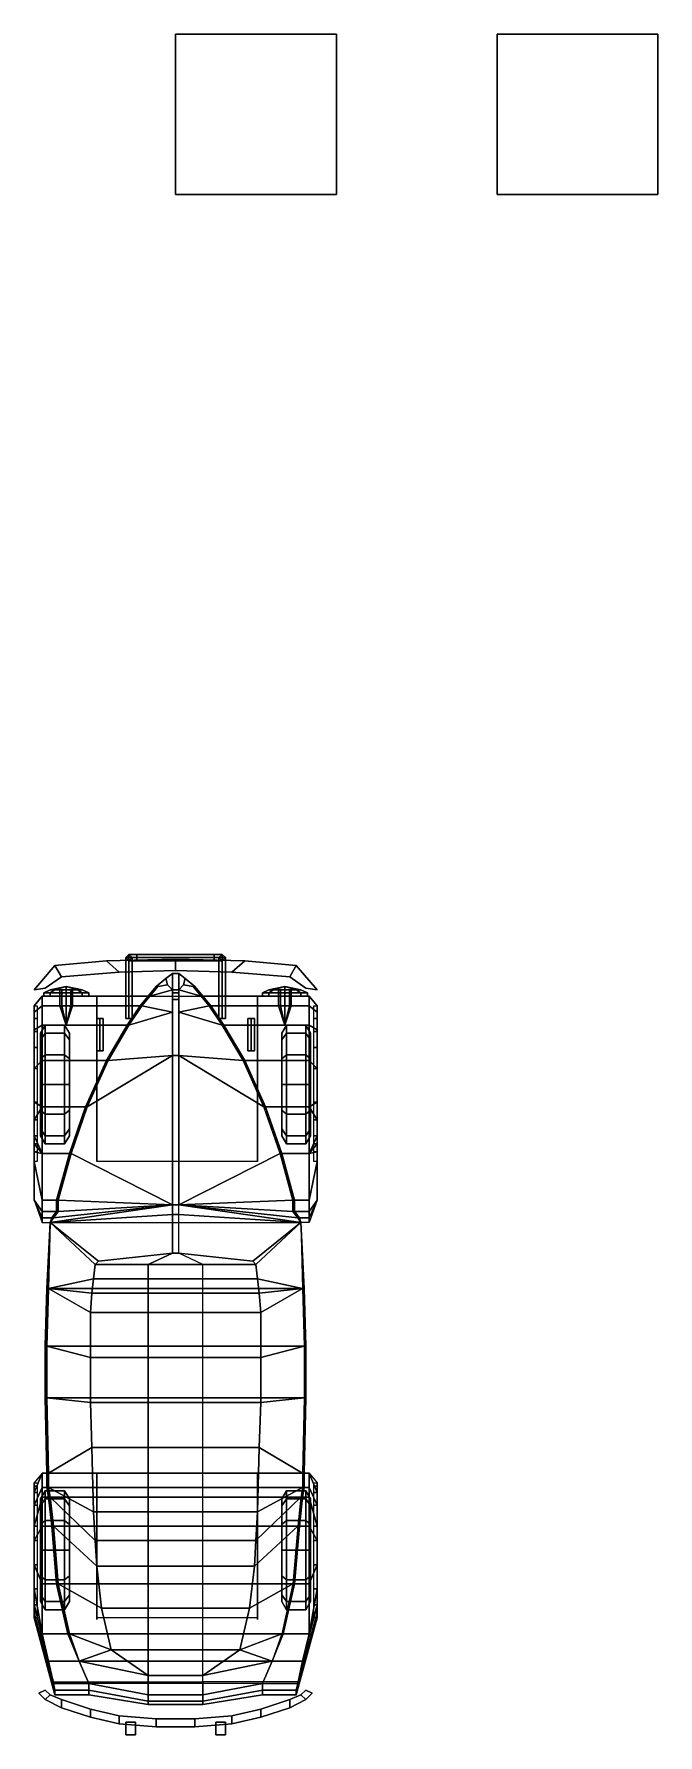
# Model space of a CAD drawing. Header units: millimetres. Extents: x -0.9 to 3, y -2.6 to 8.
import ezdxf

# ---------------------------------------------------------------- set-up
doc = ezdxf.new("R2010")
doc.units = ezdxf.units.MM
for name, color, linetype in [('mg2', 6, 'Continuous'), ('mudguard', 6, 'Continuous'), ('r2', 3, 'Continuous'), ('roof', 3, 'Continuous'), ('wheels', 2, 'Continuous')]:
    doc.layers.add(name, color=color, linetype=linetype)

msp = doc.modelspace()

# ---------------------------------------------------------------- linework, layer by layer
for points in [[(1, 8, 1), (1, 8), (0, 8), (0, 8, 1)], [(1, 8), (1, 7), (0, 7), (0, 8)], [(0, 8), (0, 7), (0, 7, 1), (0, 8, 1)], [(0, 8, 1), (0, 7, 1), (1, 7, 1), (1, 8, 1)], [(1, 7, 1), (1, 7), (1, 8), (1, 8, 1)], [(3, 8), (3, 7), (2, 7), (2, 8)], [(2, 8), (2, 7), (3, 7), (3, 8)], [(0, 7, 1), (0, 7), (1, 7), (1, 7, 1)], [(-0.43, 2.23, 0.41), (-0.35, 2.16, 0.41), (-0.71, 2.13, 0.41), (-0.75, 2.2, 0.41)], [(-0.71, 2.13, 0.56), (-0.35, 2.16, 0.56), (-0.43, 2.23, 0.56), (-0.75, 2.2, 0.56)], [(-0.75, 2.2, 0.56), (-0.43, 2.23, 0.56), (-0.43, 2.23, 0.41), (-0.75, 2.2, 0.41)], [(-0.35, 2.16, 0.56), (0, 2.17, 0.56), (0, 2.24, 0.56), (-0.43, 2.23, 0.56)], [(0, 2.24, 0.41), (0, 2.17, 0.41), (-0.35, 2.16, 0.41), (-0.43, 2.23, 0.41)], [(-0.43, 2.23, 0.56), (0, 2.24, 0.56), (0, 2.24, 0.41), (-0.43, 2.23, 0.41)], [(-0.29, 2.27, 0.37), (-0.31, 2.25, 0.39), (-0.31, 2.25, 0.64), (-0.29, 2.27, 0.64)], [(-0.24, 2.25, 0.7), (-0.24, 2.27, 0.68), (-0.29, 2.27, 0.64), (-0.31, 2.25, 0.64)], [(-0.29, 1.87, 0.32), (-0.31, 1.87, 0.34), (-0.31, 2.25, 0.39), (-0.29, 2.27, 0.37)], [(-0.31, 2.25, 0.39), (-0.29, 2.23, 0.41), (-0.29, 2.23, 0.64), (-0.31, 2.25, 0.64)], [(-0.24, 2.23, 0.68), (-0.24, 2.25, 0.7), (-0.31, 2.25, 0.64), (-0.29, 2.23, 0.64)], [(-0.31, 1.87, 0.34), (-0.29, 1.87, 0.36), (-0.29, 2.23, 0.41), (-0.31, 2.25, 0.39)], [(-0.27, 2.25, 0.39), (-0.29, 2.27, 0.37), (-0.29, 2.27, 0.64), (-0.27, 2.25, 0.64)], [(-0.24, 2.27, 0.68), (-0.24, 2.25, 0.66), (-0.27, 2.25, 0.64), (-0.29, 2.27, 0.64)], [(-0.27, 1.87, 0.34), (-0.29, 1.87, 0.32), (-0.29, 2.27, 0.37), (-0.27, 2.25, 0.39)], [(-0.29, 2.23, 0.41), (-0.27, 2.25, 0.39), (-0.27, 2.25, 0.64), (-0.29, 2.23, 0.64)], [(-0.24, 2.25, 0.66), (-0.24, 2.23, 0.68), (-0.29, 2.23, 0.64), (-0.27, 2.25, 0.64)], [(-0.29, 1.87, 0.36), (-0.27, 1.87, 0.34), (-0.27, 2.25, 0.39), (-0.29, 2.23, 0.41)], [(-0.24, 2.27, 0.68), (-0.24, 2.25, 0.7), (0.24, 2.25, 0.7), (0.24, 2.27, 0.68)], [(-0.24, 2.25, 0.66), (-0.24, 2.27, 0.68), (0.24, 2.27, 0.68), (0.24, 2.25, 0.66)], [(-0.24, 2.25, 0.7), (-0.24, 2.23, 0.68), (0.24, 2.23, 0.68), (0.24, 2.25, 0.7)], [(-0.24, 2.23, 0.68), (-0.24, 2.25, 0.66), (0.24, 2.25, 0.66), (0.24, 2.23, 0.68)], [(0.43, 2.23, 0.41), (0, 2.24, 0.41), (0, 2.24, 0.56), (0.43, 2.23, 0.56)], [(0.35, 2.16, 0.41), (0, 2.17, 0.41), (0, 2.24, 0.41), (0.43, 2.23, 0.41)], [(0, 2.24, 0.56), (0, 2.17, 0.56), (0.35, 2.16, 0.56), (0.43, 2.23, 0.56)], [(0.24, 2.27, 0.68), (0.24, 2.25, 0.7), (0.31, 2.25, 0.64), (0.29, 2.27, 0.64)], [(0.24, 2.25, 0.66), (0.24, 2.27, 0.68), (0.29, 2.27, 0.64), (0.27, 2.25, 0.64)], [(0.24, 2.25, 0.7), (0.24, 2.23, 0.68), (0.29, 2.23, 0.64), (0.31, 2.25, 0.64)], [(0.24, 2.23, 0.68), (0.24, 2.25, 0.66), (0.27, 2.25, 0.64), (0.29, 2.23, 0.64)], [(0.29, 2.27, 0.37), (0.27, 2.25, 0.39), (0.27, 2.25, 0.64), (0.29, 2.27, 0.64)], [(0.29, 1.87, 0.32), (0.27, 1.87, 0.34), (0.27, 2.25, 0.39), (0.29, 2.27, 0.37)], [(0.27, 2.25, 0.39), (0.29, 2.23, 0.41), (0.29, 2.23, 0.64), (0.27, 2.25, 0.64)], [(0.27, 1.87, 0.34), (0.29, 1.87, 0.36), (0.29, 2.23, 0.41), (0.27, 2.25, 0.39)], [(0.31, 2.25, 0.39), (0.29, 2.27, 0.37), (0.29, 2.27, 0.64), (0.31, 2.25, 0.64)], [(0.31, 1.87, 0.34), (0.29, 1.87, 0.32), (0.29, 2.27, 0.37), (0.31, 2.25, 0.39)], [(0.29, 2.23, 0.41), (0.31, 2.25, 0.39), (0.31, 2.25, 0.64), (0.29, 2.23, 0.64)], [(0.29, 1.87, 0.36), (0.31, 1.87, 0.34), (0.31, 2.25, 0.39), (0.29, 2.23, 0.41)], [(0.71, 2.13, 0.41), (0.35, 2.16, 0.41), (0.43, 2.23, 0.41), (0.75, 2.2, 0.41)], [(0.43, 2.23, 0.56), (0.35, 2.16, 0.56), (0.71, 2.13, 0.56), (0.75, 2.2, 0.56)], [(0.75, 2.2, 0.41), (0.43, 2.23, 0.41), (0.43, 2.23, 0.56), (0.75, 2.2, 0.56)], [(-0.81, 2.06, 0.56), (-0.71, 2.13, 0.56), (-0.75, 2.2, 0.56), (-0.88, 2.05, 0.56)], [(-0.75, 2.2, 0.41), (-0.71, 2.13, 0.41), (-0.81, 2.06, 0.41), (-0.88, 2.05, 0.41)], [(-0.88, 2.05, 0.56), (-0.75, 2.2, 0.56), (-0.75, 2.2, 0.41), (-0.88, 2.05, 0.41)], [(-0.81, 2.06, 0.41), (-0.71, 2.13, 0.41), (-0.71, 2.13, 0.56), (-0.81, 2.06, 0.56)], [(-0.71, 2.13, 0.41), (-0.35, 2.16, 0.41), (-0.35, 2.16, 0.56), (-0.71, 2.13, 0.56)], [(-0.35, 2.16, 0.41), (0, 2.17, 0.41), (0, 2.17, 0.56), (-0.35, 2.16, 0.56)], [(-0.06, 2.12, 0.44), (-0.12, 2.07, 0.44), (-0.12, 2.07, 1.16), (-0.06, 2.12, 1.16)], [(-0.06, 2.12, 1.16), (-0.12, 2.07, 1.16), (-0.11, 2.07, 1.2), (-0.05, 2.08, 1.2)], [(-0.02, 2.15, 0.44), (-0.06, 2.12, 0.44), (-0.06, 2.12, 1.16), (-0.02, 2.15, 1.16)], [(-0.02, 2.15, 1.16), (-0.06, 2.12, 1.16), (-0.05, 2.08, 1.2), (-0.02, 2.05, 1.23)], [(0.02, 2.15, 0.44), (-0.02, 2.15, 0.44), (-0.02, 2.15, 1.16), (0.02, 2.15, 1.16)], [(0.02, 2.15, 1.16), (-0.02, 2.15, 1.16), (-0.02, 2.05, 1.23), (0.02, 2.05, 1.23)], [(0.35, 2.16, 0.56), (0, 2.17, 0.56), (0, 2.17, 0.41), (0.35, 2.16, 0.41)], [(0.06, 2.12, 1.16), (0.06, 2.12, 0.44), (0.02, 2.15, 0.44), (0.02, 2.15, 1.16)], [(0.05, 2.08, 1.2), (0.06, 2.12, 1.16), (0.02, 2.15, 1.16), (0.02, 2.05, 1.23)], [(0.11, 2.07, 1.2), (0.12, 2.07, 1.16), (0.06, 2.12, 1.16), (0.05, 2.08, 1.2)], [(0.12, 2.07, 1.16), (0.12, 2.07, 0.44), (0.06, 2.12, 0.44), (0.06, 2.12, 1.16)], [(0.71, 2.13, 0.56), (0.35, 2.16, 0.56), (0.35, 2.16, 0.41), (0.71, 2.13, 0.41)], [(0.81, 2.06, 0.41), (0.71, 2.13, 0.41), (0.75, 2.2, 0.41), (0.88, 2.05, 0.41)], [(0.75, 2.2, 0.56), (0.71, 2.13, 0.56), (0.81, 2.06, 0.56), (0.88, 2.05, 0.56)], [(0.81, 2.06, 0.56), (0.71, 2.13, 0.56), (0.71, 2.13, 0.41), (0.81, 2.06, 0.41)], [(0.88, 2.05, 0.41), (0.75, 2.2, 0.41), (0.75, 2.2, 0.56), (0.88, 2.05, 0.56)], [(-0.88, 2.05, 0.41), (-0.81, 2.06, 0.41), (-0.81, 2.06, 0.56), (-0.88, 2.05, 0.56)], [(-0.16, 2.01, 1.2), (-0.21, 1.95, 1.2), (-0.02, 1.91, 1.27), (-0.02, 2.05, 1.23)], [(-0.12, 2.07, 0.44), (-0.17, 2.01, 0.44), (-0.17, 2.01, 1.16), (-0.12, 2.07, 1.16)], [(-0.12, 2.07, 1.16), (-0.17, 2.01, 1.16), (-0.16, 2.01, 1.2), (-0.11, 2.07, 1.2)], [(-0.05, 2.08, 1.2), (-0.11, 2.07, 1.2), (-0.16, 2.01, 1.2), (-0.02, 2.05, 1.23)], [(0.02, 2.05, 1.27), (-0.02, 2.05, 1.27), (-0.02, 2.03, 1.29), (0.02, 2.03, 1.29)], [(0.02, 2.05, 1.23), (-0.02, 2.05, 1.23), (-0.02, 2.05, 1.27), (0.02, 2.05, 1.27)], [(-0.02, 2.03, 1.29), (-0.02, 2.05, 1.23), (-0.02, 1.91, 1.27), (-0.02, 1.99, 1.3)], [(-0.02, 2.05, 1.27), (-0.02, 2.05, 1.23), (-0.02, 2.05, 1.23), (-0.02, 2.03, 1.29)], [(0.02, 2.03, 1.29), (-0.02, 2.03, 1.29), (-0.02, 1.99, 1.3), (0.02, 1.99, 1.3)], [(0.16, 2.01, 1.2), (0.11, 2.07, 1.2), (0.05, 2.08, 1.2), (0.02, 2.05, 1.23)], [(0.02, 2.05, 1.23), (0.02, 2.03, 1.29), (0.02, 1.99, 1.3), (0.02, 1.91, 1.27)], [(0.02, 2.05, 1.23), (0.02, 2.05, 1.27), (0.02, 2.03, 1.29)], [(0.02, 1.91, 1.27), (0.21, 1.95, 1.2), (0.16, 2.01, 1.2), (0.02, 2.05, 1.23)], [(0.16, 2.01, 1.2), (0.17, 2.01, 1.16), (0.12, 2.07, 1.16), (0.11, 2.07, 1.2)], [(0.17, 2.01, 1.16), (0.17, 2.01, 0.44), (0.12, 2.07, 0.44), (0.12, 2.07, 1.16)], [(0.88, 2.05, 0.56), (0.81, 2.06, 0.56), (0.81, 2.06, 0.41), (0.88, 2.05, 0.41)], [(-0.49, 2.01, 0.44), (-0.49, 0.98, 0.44), (-0.49, 0.98, 0.93), (-0.49, 2.01, 0.93)], [(0.51, 2.01, 0.44), (0.51, 0.98, 0.44), (-0.49, 0.98, 0.44), (-0.49, 2.01, 0.44)], [(-0.29, 1.83, 1.2), (-0.42, 1.61, 1.2), (-0.02, 1.64, 1.3), (-0.02, 1.91, 1.27)], [(-0.22, 1.95, 1.08), (-0.3, 1.83, 1.1), (-0.3, 1.83, 1.16), (-0.22, 1.95, 1.16)], [(-0.22, 1.95, 1.16), (-0.3, 1.83, 1.16), (-0.29, 1.83, 1.2), (-0.21, 1.95, 1.2)], [(-0.21, 1.95, 1.2), (-0.29, 1.83, 1.2), (-0.02, 1.91, 1.27)], [(-0.17, 2.01, 1.05), (-0.22, 1.95, 1.08), (-0.22, 1.95, 1.16), (-0.17, 2.01, 1.16)], [(-0.17, 2.01, 1.16), (-0.22, 1.95, 1.16), (-0.21, 1.95, 1.2), (-0.16, 2.01, 1.2)], [(0.02, 1.99, 1.3), (-0.02, 1.99, 1.3), (-0.02, 1.64, 1.3), (0.02, 1.64, 1.3)], [(-0.02, 1.99, 1.3), (-0.02, 1.91, 1.27), (-0.02, 1.64, 1.3)], [(0.02, 1.91, 1.27), (0.02, 1.99, 1.3), (0.02, 1.64, 1.3)], [(0.02, 1.91, 1.27), (0.29, 1.83, 1.2), (0.21, 1.95, 1.2), (0.02, 1.91, 1.27)], [(0.02, 1.64, 1.3), (0.42, 1.61, 1.2), (0.29, 1.83, 1.2), (0.02, 1.91, 1.27)], [(0.21, 1.95, 1.2), (0.22, 1.95, 1.16), (0.17, 2.01, 1.16), (0.16, 2.01, 1.2)], [(0.22, 1.95, 1.16), (0.22, 1.95, 1.08), (0.17, 2.01, 1.05), (0.17, 2.01, 1.16)], [(0.29, 1.83, 1.2), (0.3, 1.83, 1.16), (0.22, 1.95, 1.16), (0.21, 1.95, 1.2)], [(0.3, 1.83, 1.16), (0.3, 1.83, 1.1), (0.22, 1.95, 1.08), (0.22, 1.95, 1.16)], [(0.51, 0.98, 0.93), (0.51, 0.98, 0.44), (0.51, 2.01, 0.44), (0.51, 2.01, 0.93)], [(-0.47, 1.67, 0.32), (-0.49, 1.67, 0.34), (-0.49, 1.87, 0.34), (-0.47, 1.87, 0.32)], [(-0.49, 1.67, 0.34), (-0.47, 1.67, 0.36), (-0.47, 1.87, 0.36), (-0.49, 1.87, 0.34)], [(-0.47, 1.67, 0.36), (-0.45, 1.67, 0.34), (-0.45, 1.87, 0.34), (-0.47, 1.87, 0.36)], [(-0.45, 1.67, 0.34), (-0.47, 1.67, 0.32), (-0.47, 1.87, 0.32), (-0.45, 1.87, 0.34)], [(-0.3, 1.83, 1.1), (-0.43, 1.61, 1.1), (-0.43, 1.61, 1.16), (-0.3, 1.83, 1.16)], [(-0.3, 1.83, 1.16), (-0.43, 1.61, 1.16), (-0.42, 1.61, 1.2), (-0.29, 1.83, 1.2)], [(0.42, 1.61, 1.2), (0.43, 1.61, 1.16), (0.3, 1.83, 1.16), (0.29, 1.83, 1.2)], [(0.43, 1.61, 1.16), (0.43, 1.61, 1.1), (0.3, 1.83, 1.1), (0.3, 1.83, 1.16)], [(0.47, 1.67, 0.32), (0.45, 1.67, 0.34), (0.45, 1.87, 0.34), (0.47, 1.87, 0.32)], [(0.45, 1.67, 0.34), (0.47, 1.67, 0.36), (0.47, 1.87, 0.36), (0.45, 1.87, 0.34)], [(0.47, 1.67, 0.36), (0.49, 1.67, 0.34), (0.49, 1.87, 0.34), (0.47, 1.87, 0.36)], [(0.49, 1.67, 0.34), (0.47, 1.67, 0.32), (0.47, 1.87, 0.32), (0.49, 1.87, 0.34)], [(-0.55, 1.32, 1.2), (-0.65, 1.03, 1.2), (-0.02, 0.71, 1.3), (-0.02, 1.64, 1.3)], [(-0.43, 1.61, 1.1), (-0.56, 1.32, 1.09), (-0.56, 1.32, 1.16), (-0.43, 1.61, 1.16)], [(-0.43, 1.61, 1.16), (-0.56, 1.32, 1.16), (-0.55, 1.32, 1.2), (-0.42, 1.61, 1.2)], [(-0.42, 1.61, 1.2), (-0.55, 1.32, 1.2), (-0.02, 1.64, 1.3)], [(0.02, 1.64, 1.3), (-0.02, 1.64, 1.3), (-0.02, 0.71, 1.3), (0.02, 0.71, 1.3)], [(0.02, 0.71, 1.3), (0.65, 1.03, 1.2), (0.55, 1.32, 1.2), (0.02, 1.64, 1.3)], [(0.02, 1.64, 1.3), (0.55, 1.32, 1.2), (0.42, 1.61, 1.2), (0.02, 1.64, 1.3)], [(0.55, 1.32, 1.2), (0.56, 1.32, 1.16), (0.43, 1.61, 1.16), (0.42, 1.61, 1.2)], [(0.56, 1.32, 1.16), (0.56, 1.32, 1.09), (0.43, 1.61, 1.1), (0.43, 1.61, 1.16)], [(-0.56, 1.32, 1.09), (-0.66, 1.03, 1.05), (-0.66, 1.03, 1.16), (-0.56, 1.32, 1.16)], [(-0.56, 1.32, 1.16), (-0.66, 1.03, 1.16), (-0.65, 1.03, 1.2), (-0.55, 1.32, 1.2)], [(0.65, 1.03, 1.2), (0.66, 1.03, 1.16), (0.56, 1.32, 1.16), (0.55, 1.32, 1.2)], [(0.66, 1.03, 1.16), (0.66, 1.03, 1.05), (0.56, 1.32, 1.09), (0.56, 1.32, 1.16)], [(-0.66, 1.03, 1.05), (-0.74, 0.74, 0.99), (-0.74, 0.74, 1.16), (-0.66, 1.03, 1.16)], [(-0.66, 1.03, 1.16), (-0.74, 0.74, 1.16), (-0.73, 0.74, 1.2), (-0.65, 1.03, 1.2)], [(-0.65, 1.03, 1.2), (-0.73, 0.74, 1.2), (-0.02, 0.71, 1.3)], [(0.02, 0.71, 1.3), (0.73, 0.74, 1.2), (0.65, 1.03, 1.2), (0.02, 0.71, 1.3)], [(0.73, 0.74, 1.2), (0.74, 0.74, 1.16), (0.66, 1.03, 1.16), (0.65, 1.03, 1.2)], [(0.74, 0.74, 1.16), (0.74, 0.74, 0.99), (0.66, 1.03, 1.05), (0.66, 1.03, 1.16)], [(-0.76, 0.63, 1.2), (-0.78, 0.6, 1.26), (-0.02, 0.71, 1.3)], [(-0.78, 0.6, 1.26), (-0.78, 0.6, 1.3), (-0.02, 0.71, 1.3)], [(-0.74, 0.67, 0.91), (-0.77, 0.63, 0.62), (-0.77, 0.63, 1.16), (-0.74, 0.67, 1.16)], [(-0.74, 0.67, 1.16), (-0.77, 0.63, 1.16), (-0.76, 0.63, 1.2), (-0.73, 0.67, 1.2)], [(-0.73, 0.67, 1.2), (-0.76, 0.63, 1.2), (-0.02, 0.71, 1.3)], [(-0.74, 0.74, 0.99), (-0.74, 0.67, 0.91), (-0.74, 0.67, 1.16), (-0.74, 0.74, 1.16)], [(-0.74, 0.74, 1.16), (-0.74, 0.67, 1.16), (-0.73, 0.67, 1.2), (-0.73, 0.74, 1.2)], [(-0.73, 0.74, 1.2), (-0.73, 0.67, 1.2), (-0.02, 0.71, 1.3)], [(0.02, 0.71, 1.3), (0.73, 0.67, 1.2), (0.73, 0.74, 1.2), (0.02, 0.71, 1.3)], [(0.02, 0.71, 1.3), (0.76, 0.63, 1.2), (0.73, 0.67, 1.2), (0.02, 0.71, 1.3)], [(0.02, 0.71, 1.3), (0.78, 0.6, 1.26), (0.76, 0.63, 1.2), (0.02, 0.71, 1.3)], [(0.02, 0.71, 1.3), (0.78, 0.6, 1.3), (0.78, 0.6, 1.26), (0.02, 0.71, 1.3)], [(0.73, 0.67, 1.2), (0.74, 0.67, 1.16), (0.74, 0.74, 1.16), (0.73, 0.74, 1.2)], [(0.76, 0.63, 1.2), (0.77, 0.63, 1.16), (0.74, 0.67, 1.16), (0.73, 0.67, 1.2)], [(0.74, 0.67, 1.16), (0.74, 0.67, 0.91), (0.74, 0.74, 0.99), (0.74, 0.74, 1.16)], [(0.77, 0.63, 1.16), (0.77, 0.63, 0.62), (0.74, 0.67, 0.91), (0.74, 0.67, 1.16)], [(-0.78, 0.6, 0.31), (-0.8, 0.19, 0.31), (-0.8, 0.19, 1.16), (-0.78, 0.6, 1.16)], [(0.78, 0.6, 0.31), (0.8, 0.19, 0.31), (-0.8, 0.19, 0.31), (-0.78, 0.6, 0.31)], [(-0.78, 0.6, 1.16), (-0.8, 0.19, 1.16), (-0.8, 0.19, 1.26), (-0.78, 0.6, 1.26)], [(-0.78, 0.6, 1.26), (-0.8, 0.19, 1.26), (-0.79, 0.19, 1.7), (-0.78, 0.6, 1.3)], [(-0.77, 0.63, 0.62), (-0.78, 0.6, 0.31), (-0.78, 0.6, 1.16), (-0.77, 0.63, 1.16)], [(-0.77, 0.63, 1.16), (-0.78, 0.6, 1.16), (-0.78, 0.6, 1.26), (-0.76, 0.63, 1.2)], [(0.78, 0.6, 1.26), (0.78, 0.6, 1.16), (0.77, 0.63, 1.16), (0.76, 0.63, 1.2)], [(0.78, 0.6, 1.16), (0.78, 0.6, 0.31), (0.77, 0.63, 0.62), (0.77, 0.63, 1.16)], [(0.8, 0.19, 1.16), (0.8, 0.19, 0.31), (0.78, 0.6, 0.31), (0.78, 0.6, 1.16)], [(0.8, 0.19, 1.26), (0.8, 0.19, 1.16), (0.78, 0.6, 1.16), (0.78, 0.6, 1.26)], [(0.79, 0.19, 1.7), (0.8, 0.19, 1.26), (0.78, 0.6, 1.26), (0.78, 0.6, 1.3)], [(-0.81, -0.17, 0.31), (-0.8, 0.19, 0.31), (0.8, 0.19, 0.31), (0.81, -0.17, 0.31)], [(-0.8, 0.19, 1.16), (-0.8, 0.19, 0.31), (-0.81, -0.17, 0.31), (-0.81, -0.17, 1.15)], [(-0.8, 0.19, 1.26), (-0.8, 0.19, 1.16), (-0.81, -0.17, 1.15), (-0.81, -0.17, 1.26)], [(-0.79, 0.19, 1.7), (-0.8, 0.19, 1.26), (-0.81, -0.17, 1.26), (-0.8, -0.17, 1.71)], [(0.81, -0.17, 1.26), (0.8, 0.19, 1.26), (0.79, 0.19, 1.7), (0.8, -0.17, 1.71)], [(0.81, -0.17, 0.31), (0.8, 0.19, 0.31), (0.8, 0.19, 1.16), (0.81, -0.17, 1.15)], [(0.81, -0.17, 1.15), (0.8, 0.19, 1.16), (0.8, 0.19, 1.26), (0.81, -0.17, 1.26)], [(0.81, -0.17, 0.31), (0.81, -0.49, 0.31), (-0.81, -0.49, 0.31), (-0.81, -0.17, 0.31)], [(-0.81, -0.17, 0.31), (-0.81, -0.49, 0.31), (-0.81, -0.49, 1.14), (-0.81, -0.17, 1.15)], [(-0.81, -0.17, 1.15), (-0.81, -0.49, 1.14), (-0.81, -0.49, 1.26), (-0.81, -0.17, 1.26)], [(-0.81, -0.17, 1.26), (-0.81, -0.49, 1.26), (-0.8, -0.49, 1.71), (-0.8, -0.17, 1.71)], [(0.8, -0.49, 1.71), (0.81, -0.49, 1.26), (0.81, -0.17, 1.26), (0.8, -0.17, 1.71)], [(0.81, -0.49, 1.14), (0.81, -0.49, 0.31), (0.81, -0.17, 0.31), (0.81, -0.17, 1.15)], [(0.81, -0.49, 1.26), (0.81, -0.49, 1.14), (0.81, -0.17, 1.15), (0.81, -0.17, 1.26)], [(0.81, -0.49, 0.31), (0.8, -0.96, 0.31), (-0.8, -0.96, 0.31), (-0.81, -0.49, 0.31)], [(-0.81, -0.49, 0.31), (-0.8, -0.96, 0.31), (-0.8, -0.96, 1.14), (-0.81, -0.49, 1.14)], [(-0.81, -0.49, 1.14), (-0.8, -0.96, 1.14), (-0.8, -0.96, 1.25), (-0.81, -0.49, 1.26)], [(-0.81, -0.49, 1.26), (-0.8, -0.96, 1.25), (-0.79, -0.96, 1.68), (-0.8, -0.49, 1.71)], [(0.79, -0.96, 1.68), (0.8, -0.96, 1.25), (0.81, -0.49, 1.26), (0.8, -0.49, 1.71)], [(0.8, -0.96, 1.14), (0.8, -0.96, 0.31), (0.81, -0.49, 0.31), (0.81, -0.49, 1.14)], [(0.8, -0.96, 1.25), (0.8, -0.96, 1.14), (0.81, -0.49, 1.14), (0.81, -0.49, 1.26)], [(-0.8, -0.96, 0.75), (-0.8, -1.05, 0.93), (-0.8, -1.05, 1.14), (-0.8, -0.96, 1.14)], [(0.8, -0.96, 0.75), (0.8, -1.05, 0.93), (-0.8, -1.05, 0.93), (-0.8, -0.96, 0.75)], [(-0.8, -0.96, 1.14), (-0.8, -1.05, 1.14), (-0.8, -1.05, 1.25), (-0.8, -0.96, 1.25)], [(-0.8, -0.96, 1.25), (-0.8, -1.05, 1.25), (-0.79, -1.05, 1.67), (-0.79, -0.96, 1.68)], [(-0.8, -1.05, 0.93), (-0.79, -1.11, 0.99), (-0.79, -1.11, 1.14), (-0.8, -1.05, 1.14)], [(0.8, -1.05, 0.93), (0.79, -1.11, 0.99), (-0.79, -1.11, 0.99), (-0.8, -1.05, 0.93)], [(-0.8, -1.05, 1.14), (-0.79, -1.11, 1.14), (-0.79, -1.11, 1.25), (-0.8, -1.05, 1.25)], [(-0.8, -1.05, 1.25), (-0.79, -1.11, 1.25), (-0.78, -1.11, 1.66), (-0.79, -1.05, 1.67)], [(-0.49, -0.96, 0.31), (-0.49, -1.86, 0.48), (-0.49, -1.87, 0.8), (-0.49, -0.96, 0.8)], [(0.51, -0.96, 0.31), (0.51, -1.86, 0.48), (-0.49, -1.86, 0.48), (-0.49, -0.96, 0.31)], [(0.51, -1.87, 0.8), (0.51, -1.86, 0.48), (0.51, -0.96, 0.31), (0.51, -0.96, 0.8)], [(0.78, -1.11, 1.66), (0.79, -1.11, 1.25), (0.8, -1.05, 1.25), (0.79, -1.05, 1.67)], [(0.79, -1.05, 1.67), (0.8, -1.05, 1.25), (0.8, -0.96, 1.25), (0.79, -0.96, 1.68)], [(0.79, -1.11, 1.14), (0.79, -1.11, 0.99), (0.8, -1.05, 0.93), (0.8, -1.05, 1.14)], [(0.79, -1.11, 1.25), (0.79, -1.11, 1.14), (0.8, -1.05, 1.14), (0.8, -1.05, 1.25)], [(0.8, -1.05, 1.14), (0.8, -1.05, 0.93), (0.8, -0.96, 0.75), (0.8, -0.96, 1.14)], [(0.8, -1.05, 1.25), (0.8, -1.05, 1.14), (0.8, -0.96, 1.14), (0.8, -0.96, 1.25)], [(-0.79, -1.11, 0.99), (-0.77, -1.29, 1.05), (-0.77, -1.29, 1.13), (-0.79, -1.11, 1.14)], [(0.79, -1.11, 0.99), (0.77, -1.29, 1.05), (-0.77, -1.29, 1.05), (-0.79, -1.11, 0.99)], [(-0.79, -1.11, 1.14), (-0.77, -1.29, 1.13), (-0.77, -1.29, 1.24), (-0.79, -1.11, 1.25)], [(-0.79, -1.11, 1.25), (-0.77, -1.29, 1.24), (-0.76, -1.29, 1.64), (-0.78, -1.11, 1.66)], [(0.76, -1.29, 1.64), (0.77, -1.29, 1.24), (0.79, -1.11, 1.25), (0.78, -1.11, 1.66)], [(0.77, -1.29, 1.13), (0.77, -1.29, 1.05), (0.79, -1.11, 0.99), (0.79, -1.11, 1.14)], [(0.77, -1.29, 1.24), (0.77, -1.29, 1.13), (0.79, -1.11, 1.14), (0.79, -1.11, 1.25)], [(-0.77, -1.29, 1.05), (-0.74, -1.65, 1.05), (-0.74, -1.65, 1.1), (-0.77, -1.29, 1.13)], [(0.77, -1.29, 1.05), (0.74, -1.65, 1.05), (-0.74, -1.65, 1.05), (-0.77, -1.29, 1.05)], [(-0.77, -1.29, 1.13), (-0.74, -1.65, 1.1), (-0.74, -1.65, 1.2), (-0.77, -1.29, 1.24)], [(-0.77, -1.29, 1.24), (-0.74, -1.65, 1.2), (-0.73, -1.65, 1.53), (-0.76, -1.29, 1.64)], [(0.73, -1.65, 1.53), (0.74, -1.65, 1.2), (0.77, -1.29, 1.24), (0.76, -1.29, 1.64)], [(0.74, -1.65, 1.1), (0.74, -1.65, 1.05), (0.77, -1.29, 1.05), (0.77, -1.29, 1.13)], [(0.74, -1.65, 1.2), (0.74, -1.65, 1.1), (0.77, -1.29, 1.13), (0.77, -1.29, 1.24)], [(-0.74, -1.65, 1.05), (-0.67, -1.96, 1.01), (-0.67, -1.96, 1.07), (-0.74, -1.65, 1.1)], [(0.74, -1.65, 1.05), (0.67, -1.96, 1.01), (-0.67, -1.96, 1.01), (-0.74, -1.65, 1.05)], [(-0.74, -1.65, 1.1), (-0.67, -1.96, 1.07), (-0.67, -1.96, 1.16), (-0.74, -1.65, 1.2)], [(-0.74, -1.65, 1.2), (-0.67, -1.96, 1.16), (-0.66, -1.96, 1.3), (-0.73, -1.65, 1.53)], [(0.66, -1.96, 1.3), (0.67, -1.96, 1.16), (0.74, -1.65, 1.2), (0.73, -1.65, 1.53)], [(0.67, -1.96, 1.07), (0.67, -1.96, 1.01), (0.74, -1.65, 1.05), (0.74, -1.65, 1.1)], [(0.67, -1.96, 1.16), (0.67, -1.96, 1.07), (0.74, -1.65, 1.1), (0.74, -1.65, 1.2)], [(-0.67, -1.96, 1.01), (-0.6, -2.13, 0.97), (-0.6, -2.13, 1.03), (-0.67, -1.96, 1.07)], [(0.67, -1.96, 1.01), (0.6, -2.13, 0.97), (-0.6, -2.13, 0.97), (-0.67, -1.96, 1.01)], [(-0.67, -1.96, 1.07), (-0.6, -2.13, 1.03), (-0.6, -2.13, 1.13), (-0.67, -1.96, 1.16)], [(-0.67, -1.96, 1.16), (-0.6, -2.13, 1.13), (-0.6, -2.13, 1.13), (-0.66, -1.96, 1.3)], [(0.6, -2.13, 1.03), (0.6, -2.13, 0.97), (0.67, -1.96, 1.01), (0.67, -1.96, 1.07)], [(0.6, -2.13, 1.13), (0.6, -2.13, 1.03), (0.67, -1.96, 1.07), (0.67, -1.96, 1.16)], [(0.6, -2.13, 1.13), (0.6, -2.13, 1.13), (0.67, -1.96, 1.16), (0.66, -1.96, 1.3)], [(-0.6, -2.13, 0.97), (-0.54, -2.27, 0.9), (-0.54, -2.27, 0.9), (-0.6, -2.13, 1.03)], [(0.6, -2.13, 0.97), (0.54, -2.27, 0.9), (-0.54, -2.27, 0.9), (-0.6, -2.13, 0.97)], [(-0.6, -2.13, 1.03), (-0.54, -2.27, 0.9), (-0.54, -2.27, 0.9), (-0.6, -2.13, 1.13)], [(0.54, -2.27, 0.9), (0.54, -2.27, 0.9), (0.6, -2.13, 0.97), (0.6, -2.13, 1.03)], [(0.54, -2.27, 0.9), (0.54, -2.27, 0.9), (0.6, -2.13, 1.03), (0.6, -2.13, 1.13)], [(-0.78, -2.34, 0.52), (-0.81, -2.37, 0.52), (-0.85, -2.33, 0.52), (-0.81, -2.31, 0.52)], [(-0.85, -2.33, 0.67), (-0.81, -2.37, 0.67), (-0.78, -2.34, 0.67), (-0.81, -2.31, 0.67)], [(-0.81, -2.31, 0.52), (-0.85, -2.33, 0.52), (-0.85, -2.33, 0.67), (-0.81, -2.31, 0.67)], [(-0.81, -2.31, 0.67), (-0.78, -2.34, 0.67), (-0.78, -2.34, 0.52), (-0.81, -2.31, 0.52)], [(0.85, -2.33, 0.52), (0.81, -2.37, 0.52), (0.78, -2.34, 0.52), (0.81, -2.31, 0.52)], [(0.81, -2.31, 0.52), (0.78, -2.34, 0.52), (0.78, -2.34, 0.67), (0.81, -2.31, 0.67)], [(0.78, -2.34, 0.67), (0.81, -2.37, 0.67), (0.85, -2.33, 0.67), (0.81, -2.31, 0.67)], [(0.81, -2.31, 0.67), (0.85, -2.33, 0.67), (0.85, -2.33, 0.52), (0.81, -2.31, 0.52)], [(-0.85, -2.33, 0.52), (-0.81, -2.37, 0.52), (-0.81, -2.37, 0.67), (-0.85, -2.33, 0.67)], [(-0.81, -2.37, 0.67), (-0.71, -2.42, 0.67), (-0.71, -2.37, 0.67), (-0.78, -2.34, 0.67)], [(-0.71, -2.37, 0.52), (-0.71, -2.42, 0.52), (-0.81, -2.37, 0.52), (-0.78, -2.34, 0.52)], [(-0.81, -2.37, 0.52), (-0.71, -2.42, 0.52), (-0.71, -2.42, 0.67), (-0.81, -2.37, 0.67)], [(-0.78, -2.34, 0.67), (-0.71, -2.37, 0.67), (-0.71, -2.37, 0.52), (-0.78, -2.34, 0.52)], [(-0.53, -2.43, 0.52), (-0.53, -2.48, 0.52), (-0.71, -2.42, 0.52), (-0.71, -2.37, 0.52)], [(-0.71, -2.42, 0.67), (-0.53, -2.48, 0.67), (-0.53, -2.43, 0.67), (-0.71, -2.37, 0.67)], [(-0.71, -2.37, 0.67), (-0.53, -2.43, 0.67), (-0.53, -2.43, 0.52), (-0.71, -2.37, 0.52)], [(-0.71, -2.42, 0.52), (-0.53, -2.48, 0.52), (-0.53, -2.48, 0.67), (-0.71, -2.42, 0.67)], [(-0.35, -2.47, 0.52), (-0.35, -2.52, 0.52), (-0.53, -2.48, 0.52), (-0.53, -2.43, 0.52)], [(-0.53, -2.48, 0.67), (-0.35, -2.52, 0.67), (-0.35, -2.47, 0.67), (-0.53, -2.43, 0.67)], [(-0.53, -2.43, 0.67), (-0.35, -2.47, 0.67), (-0.35, -2.47, 0.52), (-0.53, -2.43, 0.52)], [(0.53, -2.48, 0.52), (0.35, -2.52, 0.52), (0.35, -2.47, 0.52), (0.53, -2.43, 0.52)], [(0.53, -2.43, 0.52), (0.35, -2.47, 0.52), (0.35, -2.47, 0.67), (0.53, -2.43, 0.67)], [(0.35, -2.47, 0.67), (0.35, -2.52, 0.67), (0.53, -2.48, 0.67), (0.53, -2.43, 0.67)], [(0.71, -2.42, 0.52), (0.53, -2.48, 0.52), (0.53, -2.43, 0.52), (0.71, -2.37, 0.52)], [(0.71, -2.37, 0.52), (0.53, -2.43, 0.52), (0.53, -2.43, 0.67), (0.71, -2.37, 0.67)], [(0.53, -2.43, 0.67), (0.53, -2.48, 0.67), (0.71, -2.42, 0.67), (0.71, -2.37, 0.67)], [(0.71, -2.42, 0.67), (0.53, -2.48, 0.67), (0.53, -2.48, 0.52), (0.71, -2.42, 0.52)], [(0.81, -2.37, 0.52), (0.71, -2.42, 0.52), (0.71, -2.37, 0.52), (0.78, -2.34, 0.52)], [(0.78, -2.34, 0.52), (0.71, -2.37, 0.52), (0.71, -2.37, 0.67), (0.78, -2.34, 0.67)], [(0.71, -2.37, 0.67), (0.71, -2.42, 0.67), (0.81, -2.37, 0.67), (0.78, -2.34, 0.67)], [(0.81, -2.37, 0.67), (0.71, -2.42, 0.67), (0.71, -2.42, 0.52), (0.81, -2.37, 0.52)], [(0.85, -2.33, 0.67), (0.81, -2.37, 0.67), (0.81, -2.37, 0.52), (0.85, -2.33, 0.52)], [(-0.53, -2.48, 0.52), (-0.35, -2.52, 0.52), (-0.35, -2.52, 0.67), (-0.53, -2.48, 0.67)], [(-0.35, -2.52, 0.67), (-0.12, -2.54, 0.67), (-0.12, -2.49, 0.67), (-0.35, -2.47, 0.67)], [(-0.12, -2.49, 0.52), (-0.12, -2.54, 0.52), (-0.35, -2.52, 0.52), (-0.35, -2.47, 0.52)], [(-0.35, -2.47, 0.67), (-0.12, -2.49, 0.67), (-0.12, -2.49, 0.52), (-0.35, -2.47, 0.52)], [(-0.35, -2.52, 0.52), (-0.12, -2.54, 0.52), (-0.12, -2.54, 0.67), (-0.35, -2.52, 0.67)], [(-0.25, -2.51, 0.75), (-0.25, -2.51, 0.46), (-0.31, -2.51, 0.46), (-0.31, -2.51, 0.75)], [(-0.31, -2.51, 0.46), (-0.31, -2.59, 0.46), (-0.31, -2.59, 0.75), (-0.31, -2.51, 0.75)], [(-0.25, -2.51, 0.46), (-0.25, -2.59, 0.46), (-0.31, -2.59, 0.46), (-0.31, -2.51, 0.46)], [(-0.31, -2.51, 0.75), (-0.31, -2.59, 0.75), (-0.25, -2.59, 0.75), (-0.25, -2.51, 0.75)], [(-0.25, -2.59, 0.75), (-0.25, -2.59, 0.46), (-0.25, -2.51, 0.46), (-0.25, -2.51, 0.75)], [(-0.12, -2.54, 0.67), (0.12, -2.54, 0.67), (0.12, -2.49, 0.67), (-0.12, -2.49, 0.67)], [(-0.12, -2.49, 0.67), (0.12, -2.49, 0.67), (0.12, -2.49, 0.52), (-0.12, -2.49, 0.52)], [(0.12, -2.49, 0.52), (0.12, -2.54, 0.52), (-0.12, -2.54, 0.52), (-0.12, -2.49, 0.52)], [(-0.12, -2.54, 0.52), (0.12, -2.54, 0.52), (0.12, -2.54, 0.67), (-0.12, -2.54, 0.67)], [(0.35, -2.52, 0.52), (0.12, -2.54, 0.52), (0.12, -2.49, 0.52), (0.35, -2.47, 0.52)], [(0.35, -2.47, 0.52), (0.12, -2.49, 0.52), (0.12, -2.49, 0.67), (0.35, -2.47, 0.67)], [(0.12, -2.49, 0.67), (0.12, -2.54, 0.67), (0.35, -2.52, 0.67), (0.35, -2.47, 0.67)], [(0.35, -2.52, 0.67), (0.12, -2.54, 0.67), (0.12, -2.54, 0.52), (0.35, -2.52, 0.52)], [(0.25, -2.51, 0.46), (0.25, -2.59, 0.46), (0.25, -2.59, 0.75), (0.25, -2.51, 0.75)], [(0.31, -2.51, 0.75), (0.31, -2.51, 0.46), (0.25, -2.51, 0.46), (0.25, -2.51, 0.75)], [(0.31, -2.51, 0.46), (0.31, -2.59, 0.46), (0.25, -2.59, 0.46), (0.25, -2.51, 0.46)], [(0.25, -2.51, 0.75), (0.25, -2.59, 0.75), (0.31, -2.59, 0.75), (0.31, -2.51, 0.75)], [(0.31, -2.59, 0.75), (0.31, -2.59, 0.46), (0.31, -2.51, 0.46), (0.31, -2.51, 0.75)], [(0.53, -2.48, 0.67), (0.35, -2.52, 0.67), (0.35, -2.52, 0.52), (0.53, -2.48, 0.52)], [(-0.31, -2.59, 0.75), (-0.31, -2.59, 0.46), (-0.25, -2.59, 0.46), (-0.25, -2.59, 0.75)], [(0.25, -2.59, 0.75), (0.25, -2.59, 0.46), (0.31, -2.59, 0.46), (0.31, -2.59, 0.75)]]:
    msp.add_3dface(points)
at = {"layer": 'mg2'}
for points in [[(0.581, 2.05, 0.91), (0.54, 2.03, 0.91), (0.581, 2.03, 0.811), (0.61, 2.05, 0.84)], [(0.61, 2.05, 0.98), (0.581, 2.03, 1.009), (0.54, 2.03, 0.91), (0.581, 2.05, 0.91)], [(0.581, 2.03, 0.811), (0.54, 2.03, 0.91), (0.54, 2.01, 0.91), (0.581, 2.01, 0.811)], [(0.54, 2.03, 0.91), (0.581, 2.03, 1.009), (0.581, 2.01, 1.009), (0.54, 2.01, 0.91)], [(0.68, 2.07, 0.91), (0.61, 2.05, 0.98), (0.581, 2.05, 0.91), (0.68, 2.07, 0.91)], [(0.68, 2.07, 0.91), (0.581, 2.05, 0.91), (0.61, 2.05, 0.84), (0.68, 2.07, 0.91)], [(0.61, 2.05, 0.84), (0.581, 2.03, 0.811), (0.68, 2.03, 0.77), (0.68, 2.05, 0.811)], [(0.68, 2.05, 1.009), (0.68, 2.03, 1.05), (0.581, 2.03, 1.009), (0.61, 2.05, 0.98)], [(0.68, 2.03, 0.77), (0.581, 2.03, 0.811), (0.581, 2.01, 0.811), (0.68, 2.01, 0.77)], [(0.581, 2.03, 1.009), (0.68, 2.03, 1.05), (0.68, 2.01, 1.05), (0.581, 2.01, 1.009)], [(0.68, 2.07, 0.91), (0.61, 2.05, 0.84), (0.68, 2.05, 0.811), (0.68, 2.07, 0.91)], [(0.68, 2.07, 0.91), (0.68, 2.05, 1.009), (0.61, 2.05, 0.98), (0.68, 2.07, 0.91)], [(0.64, 2.05, 1.12), (0.652, 2.05, 1.092), (0.68, 2.05, 1.08), (0.652, 2.05, 1.148)], [(0.64, 2.05, 1.12), (0.652, 2.05, 1.148), (0.652, 1.95, 1.148), (0.64, 1.95, 1.12)], [(0.652, 2.05, 1.092), (0.64, 2.05, 1.12), (0.64, 1.95, 1.12), (0.652, 1.95, 1.092)], [(0.652, 2.05, 1.148), (0.68, 2.05, 1.08), (0.708, 2.05, 1.092), (0.68, 2.05, 1.16)], [(0.68, 2.05, 1.08), (0.652, 2.05, 1.092), (0.652, 1.95, 1.092), (0.68, 1.95, 1.08)], [(0.652, 2.05, 1.148), (0.68, 2.05, 1.16), (0.68, 1.95, 1.16), (0.652, 1.95, 1.148)], [(0.68, 2.07, 0.91), (0.68, 2.05, 0.811), (0.75, 2.05, 0.84), (0.68, 2.07, 0.91)], [(0.68, 2.07, 0.91), (0.75, 2.05, 0.98), (0.68, 2.05, 1.009), (0.68, 2.07, 0.91)], [(0.68, 2.07, 0.91), (0.779, 2.05, 0.91), (0.75, 2.05, 0.98), (0.68, 2.07, 0.91)], [(0.68, 2.07, 0.91), (0.75, 2.05, 0.84), (0.779, 2.05, 0.91), (0.68, 2.07, 0.91)], [(0.68, 2.05, 1.16), (0.708, 2.05, 1.092), (0.72, 2.05, 1.12), (0.708, 2.05, 1.148)], [(0.68, 2.05, 0.811), (0.68, 2.03, 0.77), (0.779, 2.03, 0.811), (0.75, 2.05, 0.84)], [(0.75, 2.05, 0.98), (0.779, 2.03, 1.009), (0.68, 2.03, 1.05), (0.68, 2.05, 1.009)], [(0.708, 2.05, 1.092), (0.68, 2.05, 1.08), (0.68, 1.95, 1.08), (0.708, 1.95, 1.092)], [(0.68, 2.05, 1.16), (0.708, 2.05, 1.148), (0.708, 1.95, 1.148), (0.68, 1.95, 1.16)], [(0.779, 2.03, 0.811), (0.68, 2.03, 0.77), (0.68, 2.01, 0.77), (0.779, 2.01, 0.811)], [(0.68, 2.03, 1.05), (0.779, 2.03, 1.009), (0.779, 2.01, 1.009), (0.68, 2.01, 1.05)], [(0.708, 2.05, 1.148), (0.72, 2.05, 1.12), (0.72, 1.95, 1.12), (0.708, 1.95, 1.148)], [(0.72, 2.05, 1.12), (0.708, 2.05, 1.092), (0.708, 1.95, 1.092), (0.72, 1.95, 1.12)], [(0.75, 2.05, 0.84), (0.779, 2.03, 0.811), (0.82, 2.03, 0.91), (0.779, 2.05, 0.91)], [(0.779, 2.05, 0.91), (0.82, 2.03, 0.91), (0.779, 2.03, 1.009), (0.75, 2.05, 0.98)], [(0.82, 2.03, 0.91), (0.779, 2.03, 0.811), (0.779, 2.01, 0.811), (0.82, 2.01, 0.91)], [(0.779, 2.03, 1.009), (0.82, 2.03, 0.91), (0.82, 2.01, 0.91), (0.779, 2.01, 1.009)], [(0.17, 2.01, 0.44), (0.83, 2.01, 0.44), (0.83, 2.01, 1.05), (0.17, 2.01, 1.05)], [(0.17, 2.01, 1.05), (0.83, 2.01, 1.05), (0.83, 1.95, 1.08), (0.22, 1.95, 1.08)], [(0.22, 1.95, 1.08), (0.83, 1.95, 1.08), (0.83, 1.83, 1.1), (0.3, 1.83, 1.1)], [(0.64, 1.95, 1.12), (0.652, 1.95, 1.148), (0.68, 1.83, 1.1)], [(0.652, 1.95, 1.092), (0.64, 1.95, 1.12), (0.68, 1.83, 1.1)], [(0.652, 1.95, 1.148), (0.68, 1.95, 1.16), (0.68, 1.83, 1.1)], [(0.68, 1.95, 1.08), (0.652, 1.95, 1.092), (0.68, 1.83, 1.1)], [(0.708, 1.95, 1.148), (0.72, 1.95, 1.12), (0.68, 1.83, 1.1)], [(0.68, 1.95, 1.16), (0.708, 1.95, 1.148), (0.68, 1.83, 1.1)], [(0.708, 1.95, 1.092), (0.68, 1.95, 1.08), (0.68, 1.83, 1.1)], [(0.72, 1.95, 1.12), (0.708, 1.95, 1.092), (0.68, 1.83, 1.1)], [(0.83, 2.01, 0.44), (0.88, 1.95, 0.44), (0.88, 1.95, 0.99), (0.83, 2.01, 1.05)], [(0.83, 2.01, 1.05), (0.88, 1.95, 0.99), (0.88, 1.91, 1.02), (0.83, 1.95, 1.08)], [(0.83, 1.95, 1.08), (0.88, 1.91, 1.02), (0.88, 1.8, 1.03), (0.83, 1.83, 1.1)], [(0.88, 1.95, 0.99), (0.88, 1.95, 0.44), (0.88, 1.87, 0.51), (0.88, 1.95, 0.99)], [(0.88, 1.95, 0.99), (0.88, 1.87, 0.51), (0.88, 1.79, 0.62), (0.88, 1.91, 1.02)], [(0.88, 1.91, 1.02), (0.88, 1.79, 0.62), (0.88, 1.69, 0.73), (0.88, 1.8, 1.03)], [(0.3, 1.83, 1.1), (0.83, 1.83, 1.1), (0.83, 1.61, 1.1), (0.43, 1.61, 1.1)], [(0.83, 1.83, 1.1), (0.88, 1.8, 1.03), (0.88, 1.56, 1.03), (0.83, 1.61, 1.1)], [(0.88, 1.8, 1.03), (0.88, 1.69, 0.73), (0.88, 1.56, 0.78), (0.88, 1.56, 1.03)], [(0.43, 1.61, 1.1), (0.83, 1.61, 1.1), (0.83, 1.32, 1.09), (0.56, 1.32, 1.09)], [(0.83, 1.61, 1.1), (0.88, 1.56, 1.03), (0.88, 1.35, 1.02), (0.83, 1.32, 1.09)], [(0.88, 1.56, 1.03), (0.88, 1.56, 0.78), (0.88, 1.35, 0.78), (0.88, 1.35, 1.02)], [(0.56, 1.32, 1.09), (0.83, 1.32, 1.09), (0.83, 1.03, 1.05), (0.66, 1.03, 1.05)], [(0.83, 1.32, 1.09), (0.88, 1.35, 1.02), (0.88, 1.24, 1.01), (0.83, 1.32, 1.09)], [(0.83, 1.32, 1.09), (0.88, 1.24, 1.01), (0.88, 1.14, 0.99), (0.83, 1.03, 1.05)], [(0.88, 1.35, 1.02), (0.88, 1.35, 0.78), (0.88, 1.24, 0.74), (0.88, 1.24, 1.01)], [(0.88, 1.24, 1.01), (0.88, 1.24, 0.74), (0.88, 1.14, 0.65), (0.88, 1.14, 0.99)], [(0.83, 1.03, 1.05), (0.88, 1.14, 0.99), (0.88, 1.09, 0.98), (0.83, 1.03, 1.05)], [(0.83, 1.03, 1.05), (0.88, 1.09, 0.98), (0.88, 1.04, 0.97), (0.83, 1.03, 1.05)], [(0.88, 1.14, 0.99), (0.88, 1.14, 0.65), (0.88, 1.09, 0.56), (0.88, 1.09, 0.98)], [(0.88, 1.09, 0.98), (0.88, 1.09, 0.56), (0.88, 1.04, 0.37), (0.88, 1.04, 0.97)], [(0.66, 1.03, 1.05), (0.83, 1.03, 1.05), (0.83, 0.74, 0.99), (0.74, 0.74, 0.99)], [(0.83, 1.03, 1.05), (0.88, 1.04, 0.97), (0.88, 0.98, 0.96), (0.83, 0.74, 0.99)], [(0.83, 0.74, 0.99), (0.88, 0.98, 0.96), (0.88, 0.74, 0.86), (0.83, 0.67, 0.91)], [(0.88, 1.04, 0.97), (0.88, 1.04, 0.37), (0.88, 0.98, 0.32), (0.88, 0.98, 0.96)], [(0.88, 0.98, 0.96), (0.88, 0.98, 0.32), (0.88, 0.74, 0.32), (0.88, 0.74, 0.86)], [(0.74, 0.74, 0.99), (0.83, 0.74, 0.99), (0.83, 0.67, 0.91), (0.74, 0.67, 0.91)], [(0.74, 0.67, 0.91), (0.83, 0.67, 0.91), (0.83, 0.63, 0.62), (0.77, 0.63, 0.62)], [(0.83, 0.63, 0.62), (0.88, 0.74, 0.32), (0.88, 0.74, 0.32), (0.83, 0.6, 0.31)], [(0.83, 0.67, 0.91), (0.88, 0.74, 0.86), (0.88, 0.74, 0.32), (0.83, 0.63, 0.62)], [(0.77, 0.63, 0.62), (0.83, 0.63, 0.62), (0.83, 0.6, 0.31), (0.78, 0.6, 0.31)], [(0.8, -1.05, 0.93), (0.83, -1.05, 0.93), (0.83, -1.11, 0.99), (0.79, -1.11, 0.99)], [(0.8, -0.96, 0.31), (0.83, -0.96, 0.31), (0.83, -0.96, 0.75), (0.8, -0.96, 0.75)], [(0.8, -0.96, 0.75), (0.83, -0.96, 0.75), (0.83, -1.05, 0.93), (0.8, -1.05, 0.93)], [(0.83, -0.96, 0.31), (0.88, -1.02, 0.32), (0.88, -1.08, 0.61), (0.83, -0.96, 0.75)], [(0.83, -0.96, 0.75), (0.88, -1.08, 0.61), (0.88, -1.16, 0.79), (0.83, -1.05, 0.93)], [(0.83, -1.05, 0.93), (0.88, -1.16, 0.79), (0.88, -1.29, 0.9), (0.83, -1.11, 0.99)], [(0.88, -1.02, 0.32), (0.88, -1.04, 0.32), (0.88, -1.08, 0.45), (0.88, -1.08, 0.61)], [(0.79, -1.11, 0.99), (0.83, -1.11, 0.99), (0.83, -1.29, 1.05), (0.77, -1.29, 1.05)], [(0.83, -1.11, 0.99), (0.88, -1.29, 0.9), (0.88, -1.38, 0.94), (0.83, -1.29, 1.05)], [(0.88, -1.08, 0.61), (0.88, -1.08, 0.45), (0.88, -1.16, 0.61), (0.88, -1.16, 0.79)], [(0.88, -1.16, 0.79), (0.88, -1.16, 0.61), (0.88, -1.29, 0.71), (0.88, -1.29, 0.9)], [(0.77, -1.29, 1.05), (0.83, -1.29, 1.05), (0.83, -1.65, 1.05), (0.74, -1.65, 1.05)], [(0.83, -1.29, 1.05), (0.88, -1.38, 0.94), (0.88, -1.53, 0.94), (0.83, -1.65, 1.05)], [(0.88, -1.29, 0.9), (0.88, -1.29, 0.71), (0.88, -1.38, 0.74), (0.88, -1.38, 0.94)], [(0.88, -1.38, 0.94), (0.88, -1.38, 0.74), (0.88, -1.53, 0.74), (0.88, -1.53, 0.94)], [(0.83, -1.65, 1.05), (0.88, -1.53, 0.94), (0.88, -1.68, 0.88), (0.83, -1.96, 1.01)], [(0.88, -1.53, 0.94), (0.88, -1.53, 0.74), (0.88, -1.68, 0.67), (0.88, -1.68, 0.88)], [(0.74, -1.65, 1.05), (0.83, -1.65, 1.05), (0.83, -1.96, 1.01), (0.67, -1.96, 1.01)], [(0.83, -1.96, 1.01), (0.88, -1.68, 0.88), (0.88, -1.78, 0.79), (0.79, -2.13, 0.97)], [(0.88, -1.68, 0.88), (0.88, -1.68, 0.67), (0.88, -1.78, 0.55), (0.88, -1.78, 0.79)], [(0.79, -2.13, 0.97), (0.88, -1.78, 0.79), (0.88, -1.83, 0.69), (0.76, -2.27, 0.9)], [(0.88, -1.78, 0.79), (0.88, -1.78, 0.55), (0.88, -1.83, 0.44), (0.88, -1.83, 0.69)], [(0.75, -2.31, 0.8), (0.88, -1.83, 0.69), (0.88, -1.86, 0.48), (0.75, -2.34, 0.64)], [(0.76, -2.27, 0.9), (0.88, -1.83, 0.69), (0.88, -1.83, 0.69), (0.75, -2.31, 0.8)], [(0.75, -2.34, 0.52), (0.88, -1.86, 0.48), (0.88, -1.86, 0.37), (0.76, -2.26, 0.4)], [(0.75, -2.34, 0.64), (0.88, -1.86, 0.48), (0.88, -1.86, 0.48), (0.75, -2.34, 0.52)], [(0.88, -1.83, 0.69), (0.88, -1.83, 0.44), (0.88, -1.86, 0.37), (0.88, -1.86, 0.48)], [(0.67, -1.96, 1.01), (0.83, -1.96, 1.01), (0.79, -2.13, 0.97), (0.6, -2.13, 0.97)], [(0.6, -2.13, 0.97), (0.79, -2.13, 0.97), (0.76, -2.27, 0.9), (0.54, -2.27, 0.9)], [(0.54, -2.34, 0.52), (0.75, -2.34, 0.52), (0.76, -2.26, 0.4), (0.54, -2.26, 0.4)], [(0.54, -2.27, 0.9), (0.76, -2.27, 0.9), (0.75, -2.31, 0.8), (0.54, -2.31, 0.8)], [(0.54, -2.31, 0.8), (0.75, -2.31, 0.8), (0.75, -2.34, 0.64), (0.54, -2.34, 0.64)], [(0.54, -2.34, 0.64), (0.75, -2.34, 0.64), (0.75, -2.34, 0.52), (0.54, -2.34, 0.52)]]:
    msp.add_3dface(points, dxfattribs=at)
at = {"layer": 'mudguard'}
for points in [[(-0.779, 2.05, 0.91), (-0.82, 2.03, 0.91), (-0.779, 2.03, 1.009), (-0.75, 2.05, 0.98)], [(-0.75, 2.05, 0.84), (-0.779, 2.03, 0.811), (-0.82, 2.03, 0.91), (-0.779, 2.05, 0.91)], [(-0.779, 2.03, 1.009), (-0.82, 2.03, 0.91), (-0.82, 2.01, 0.91), (-0.779, 2.01, 1.009)], [(-0.82, 2.03, 0.91), (-0.779, 2.03, 0.811), (-0.779, 2.01, 0.811), (-0.82, 2.01, 0.91)], [(-0.68, 2.07, 0.91), (-0.779, 2.05, 0.91), (-0.75, 2.05, 0.98), (-0.68, 2.07, 0.91)], [(-0.68, 2.07, 0.91), (-0.75, 2.05, 0.84), (-0.779, 2.05, 0.91), (-0.68, 2.07, 0.91)], [(-0.75, 2.05, 0.98), (-0.779, 2.03, 1.009), (-0.68, 2.03, 1.05), (-0.68, 2.05, 1.009)], [(-0.68, 2.05, 0.811), (-0.68, 2.03, 0.77), (-0.779, 2.03, 0.811), (-0.75, 2.05, 0.84)], [(-0.68, 2.03, 1.05), (-0.779, 2.03, 1.009), (-0.779, 2.01, 1.009), (-0.68, 2.01, 1.05)], [(-0.779, 2.03, 0.811), (-0.68, 2.03, 0.77), (-0.68, 2.01, 0.77), (-0.779, 2.01, 0.811)], [(-0.68, 2.07, 0.91), (-0.75, 2.05, 0.98), (-0.68, 2.05, 1.009), (-0.68, 2.07, 0.91)], [(-0.68, 2.07, 0.91), (-0.68, 2.05, 0.811), (-0.75, 2.05, 0.84), (-0.68, 2.07, 0.91)], [(-0.708, 2.05, 1.148), (-0.72, 2.05, 1.12), (-0.72, 1.95, 1.12), (-0.708, 1.95, 1.148)], [(-0.72, 2.05, 1.12), (-0.708, 2.05, 1.092), (-0.708, 1.95, 1.092), (-0.72, 1.95, 1.12)], [(-0.68, 2.05, 1.16), (-0.708, 2.05, 1.092), (-0.72, 2.05, 1.12), (-0.708, 2.05, 1.148)], [(-0.68, 2.05, 1.16), (-0.708, 2.05, 1.148), (-0.708, 1.95, 1.148), (-0.68, 1.95, 1.16)], [(-0.708, 2.05, 1.092), (-0.68, 2.05, 1.08), (-0.68, 1.95, 1.08), (-0.708, 1.95, 1.092)], [(-0.652, 2.05, 1.148), (-0.68, 2.05, 1.08), (-0.708, 2.05, 1.092), (-0.68, 2.05, 1.16)], [(-0.68, 2.07, 0.91), (-0.68, 2.05, 1.009), (-0.61, 2.05, 0.98), (-0.68, 2.07, 0.91)], [(-0.68, 2.07, 0.91), (-0.61, 2.05, 0.98), (-0.581, 2.05, 0.91), (-0.68, 2.07, 0.91)], [(-0.68, 2.07, 0.91), (-0.581, 2.05, 0.91), (-0.61, 2.05, 0.84), (-0.68, 2.07, 0.91)], [(-0.68, 2.07, 0.91), (-0.61, 2.05, 0.84), (-0.68, 2.05, 0.811), (-0.68, 2.07, 0.91)], [(-0.68, 2.05, 1.009), (-0.68, 2.03, 1.05), (-0.581, 2.03, 1.009), (-0.61, 2.05, 0.98)], [(-0.61, 2.05, 0.84), (-0.581, 2.03, 0.811), (-0.68, 2.03, 0.77), (-0.68, 2.05, 0.811)], [(-0.652, 2.05, 1.148), (-0.68, 2.05, 1.16), (-0.68, 1.95, 1.16), (-0.652, 1.95, 1.148)], [(-0.68, 2.05, 1.08), (-0.652, 2.05, 1.092), (-0.652, 1.95, 1.092), (-0.68, 1.95, 1.08)], [(-0.64, 2.05, 1.12), (-0.652, 2.05, 1.092), (-0.68, 2.05, 1.08), (-0.652, 2.05, 1.148)], [(-0.581, 2.03, 1.009), (-0.68, 2.03, 1.05), (-0.68, 2.01, 1.05), (-0.581, 2.01, 1.009)], [(-0.68, 2.03, 0.77), (-0.581, 2.03, 0.811), (-0.581, 2.01, 0.811), (-0.68, 2.01, 0.77)], [(-0.64, 2.05, 1.12), (-0.652, 2.05, 1.148), (-0.652, 1.95, 1.148), (-0.64, 1.95, 1.12)], [(-0.652, 2.05, 1.092), (-0.64, 2.05, 1.12), (-0.64, 1.95, 1.12), (-0.652, 1.95, 1.092)], [(-0.61, 2.05, 0.98), (-0.581, 2.03, 1.009), (-0.54, 2.03, 0.91), (-0.581, 2.05, 0.91)], [(-0.581, 2.05, 0.91), (-0.54, 2.03, 0.91), (-0.581, 2.03, 0.811), (-0.61, 2.05, 0.84)], [(-0.54, 2.03, 0.91), (-0.581, 2.03, 1.009), (-0.581, 2.01, 1.009), (-0.54, 2.01, 0.91)], [(-0.581, 2.03, 0.811), (-0.54, 2.03, 0.91), (-0.54, 2.01, 0.91), (-0.581, 2.01, 0.811)], [(-0.83, 2.01, 0.44), (-0.88, 1.95, 0.44), (-0.88, 1.95, 0.99), (-0.83, 2.01, 1.05)], [(-0.83, 2.01, 1.05), (-0.88, 1.95, 0.99), (-0.88, 1.91, 1.02), (-0.83, 1.95, 1.08)], [(-0.88, 1.95, 0.99), (-0.88, 1.87, 0.51), (-0.88, 1.79, 0.62), (-0.88, 1.91, 1.02)], [(-0.88, 1.95, 0.99), (-0.88, 1.95, 0.44), (-0.88, 1.87, 0.51), (-0.88, 1.95, 0.99)], [(-0.83, 1.95, 1.08), (-0.88, 1.91, 1.02), (-0.88, 1.8, 1.03), (-0.83, 1.83, 1.1)], [(-0.88, 1.95, 0.44), (-0.86, 1.95, 0.44), (-0.86, 1.87, 0.51), (-0.88, 1.87, 0.51)], [(-0.88, 1.91, 1.02), (-0.88, 1.79, 0.62), (-0.88, 1.69, 0.73), (-0.88, 1.8, 1.03)], [(-0.17, 2.01, 1.05), (-0.83, 2.01, 1.05), (-0.83, 1.95, 1.08), (-0.22, 1.95, 1.08)], [(-0.17, 2.01, 0.44), (-0.83, 2.01, 0.44), (-0.83, 2.01, 1.05), (-0.17, 2.01, 1.05)], [(-0.22, 1.95, 1.08), (-0.83, 1.95, 1.08), (-0.83, 1.83, 1.1), (-0.3, 1.83, 1.1)], [(-0.708, 1.95, 1.148), (-0.72, 1.95, 1.12), (-0.68, 1.83, 1.1)], [(-0.72, 1.95, 1.12), (-0.708, 1.95, 1.092), (-0.68, 1.83, 1.1)], [(-0.68, 1.95, 1.16), (-0.708, 1.95, 1.148), (-0.68, 1.83, 1.1)], [(-0.708, 1.95, 1.092), (-0.68, 1.95, 1.08), (-0.68, 1.83, 1.1)], [(-0.64, 1.95, 1.12), (-0.652, 1.95, 1.148), (-0.68, 1.83, 1.1)], [(-0.652, 1.95, 1.148), (-0.68, 1.95, 1.16), (-0.68, 1.83, 1.1)], [(-0.68, 1.95, 1.08), (-0.652, 1.95, 1.092), (-0.68, 1.83, 1.1)], [(-0.652, 1.95, 1.092), (-0.64, 1.95, 1.12), (-0.68, 1.83, 1.1)], [(0.86, 1.95, 0.44), (0.88, 1.95, 0.44), (0.88, 1.87, 0.51), (0.86, 1.87, 0.51)], [(-0.88, 1.87, 0.51), (-0.86, 1.87, 0.51), (-0.86, 1.79, 0.62), (-0.88, 1.79, 0.62)], [(-0.83, 1.83, 1.1), (-0.88, 1.8, 1.03), (-0.88, 1.56, 1.03), (-0.83, 1.61, 1.1)], [(-0.3, 1.83, 1.1), (-0.83, 1.83, 1.1), (-0.83, 1.61, 1.1), (-0.43, 1.61, 1.1)], [(0.86, 1.87, 0.51), (0.88, 1.87, 0.51), (0.88, 1.79, 0.62), (0.86, 1.79, 0.62)], [(-0.88, 1.8, 1.03), (-0.88, 1.69, 0.73), (-0.88, 1.56, 0.78), (-0.88, 1.56, 1.03)], [(-0.88, 1.79, 0.62), (-0.86, 1.79, 0.62), (-0.86, 1.69, 0.73), (-0.88, 1.69, 0.73)], [(0.86, 1.79, 0.62), (0.88, 1.79, 0.62), (0.88, 1.69, 0.73), (0.86, 1.69, 0.73)], [(-0.88, 1.69, 0.73), (-0.86, 1.69, 0.73), (-0.86, 1.56, 0.78), (-0.88, 1.56, 0.78)], [(-0.83, 1.61, 1.1), (-0.88, 1.56, 1.03), (-0.88, 1.35, 1.02), (-0.83, 1.32, 1.09)], [(-0.43, 1.61, 1.1), (-0.83, 1.61, 1.1), (-0.83, 1.32, 1.09), (-0.56, 1.32, 1.09)], [(0.86, 1.69, 0.73), (0.88, 1.69, 0.73), (0.88, 1.56, 0.78), (0.86, 1.56, 0.78)], [(-0.88, 1.56, 1.03), (-0.88, 1.56, 0.78), (-0.88, 1.35, 0.78), (-0.88, 1.35, 1.02)], [(-0.88, 1.56, 0.78), (-0.86, 1.56, 0.78), (-0.86, 1.35, 0.78), (-0.88, 1.35, 0.78)], [(0.86, 1.56, 0.78), (0.88, 1.56, 0.78), (0.88, 1.35, 0.78), (0.86, 1.35, 0.78)], [(-0.88, 1.35, 1.02), (-0.88, 1.35, 0.78), (-0.88, 1.24, 0.74), (-0.88, 1.24, 1.01)], [(-0.83, 1.32, 1.09), (-0.88, 1.35, 1.02), (-0.88, 1.24, 1.01), (-0.83, 1.32, 1.09)], [(-0.88, 1.35, 0.78), (-0.86, 1.35, 0.78), (-0.86, 1.24, 0.74), (-0.88, 1.24, 0.74)], [(-0.83, 1.32, 1.09), (-0.88, 1.24, 1.01), (-0.88, 1.14, 0.99), (-0.83, 1.03, 1.05)], [(-0.56, 1.32, 1.09), (-0.83, 1.32, 1.09), (-0.83, 1.03, 1.05), (-0.66, 1.03, 1.05)], [(0.86, 1.35, 0.78), (0.88, 1.35, 0.78), (0.88, 1.24, 0.74), (0.86, 1.24, 0.74)], [(-0.88, 1.24, 1.01), (-0.88, 1.24, 0.74), (-0.88, 1.14, 0.65), (-0.88, 1.14, 0.99)], [(-0.88, 1.24, 0.74), (-0.86, 1.24, 0.74), (-0.86, 1.14, 0.65), (-0.88, 1.14, 0.65)], [(0.86, 1.24, 0.74), (0.88, 1.24, 0.74), (0.88, 1.14, 0.65), (0.86, 1.14, 0.65)], [(-0.88, 1.14, 0.99), (-0.88, 1.14, 0.65), (-0.88, 1.09, 0.56), (-0.88, 1.09, 0.98)], [(-0.83, 1.03, 1.05), (-0.88, 1.14, 0.99), (-0.88, 1.09, 0.98), (-0.83, 1.03, 1.05)], [(-0.88, 1.14, 0.65), (-0.86, 1.14, 0.65), (-0.86, 1.09, 0.56), (-0.88, 1.09, 0.56)], [(-0.88, 1.09, 0.98), (-0.88, 1.09, 0.56), (-0.88, 1.04, 0.37), (-0.88, 1.04, 0.97)], [(-0.83, 1.03, 1.05), (-0.88, 1.09, 0.98), (-0.88, 1.04, 0.97), (-0.83, 1.03, 1.05)], [(-0.88, 1.09, 0.56), (-0.86, 1.09, 0.56), (-0.86, 1.04, 0.37), (-0.88, 1.04, 0.37)], [(0.86, 1.14, 0.65), (0.88, 1.14, 0.65), (0.88, 1.09, 0.56), (0.86, 1.09, 0.56)], [(0.86, 1.09, 0.56), (0.88, 1.09, 0.56), (0.88, 1.04, 0.37), (0.86, 1.04, 0.37)], [(-0.88, 1.04, 0.97), (-0.88, 1.04, 0.37), (-0.88, 0.98, 0.32), (-0.88, 0.98, 0.96)], [(-0.83, 1.03, 1.05), (-0.88, 1.04, 0.97), (-0.88, 0.98, 0.96), (-0.83, 0.74, 0.99)], [(-0.88, 1.04, 0.37), (-0.86, 1.04, 0.37), (-0.86, 0.98, 0.32), (-0.88, 0.98, 0.32)], [(-0.88, 0.98, 0.96), (-0.88, 0.98, 0.32), (-0.88, 0.74, 0.32), (-0.88, 0.74, 0.86)], [(-0.83, 0.74, 0.99), (-0.88, 0.98, 0.96), (-0.88, 0.74, 0.86), (-0.83, 0.67, 0.91)], [(-0.66, 1.03, 1.05), (-0.83, 1.03, 1.05), (-0.83, 0.74, 0.99), (-0.74, 0.74, 0.99)], [(0.86, 1.04, 0.37), (0.88, 1.04, 0.37), (0.88, 0.98, 0.32), (0.86, 0.98, 0.32)], [(-0.83, 0.67, 0.91), (-0.88, 0.74, 0.86), (-0.88, 0.74, 0.32), (-0.83, 0.63, 0.62)], [(-0.83, 0.63, 0.62), (-0.88, 0.74, 0.32), (-0.88, 0.74, 0.32), (-0.83, 0.6, 0.31)], [(-0.74, 0.74, 0.99), (-0.83, 0.74, 0.99), (-0.83, 0.67, 0.91), (-0.74, 0.67, 0.91)], [(-0.74, 0.67, 0.91), (-0.83, 0.67, 0.91), (-0.83, 0.63, 0.62), (-0.77, 0.63, 0.62)], [(-0.77, 0.63, 0.62), (-0.83, 0.63, 0.62), (-0.83, 0.6, 0.31), (-0.78, 0.6, 0.31)], [(-0.83, -0.96, 0.31), (-0.88, -1.02, 0.32), (-0.88, -1.08, 0.61), (-0.83, -0.96, 0.75)], [(-0.83, -0.96, 0.75), (-0.88, -1.08, 0.61), (-0.88, -1.16, 0.79), (-0.83, -1.05, 0.93)], [(-0.88, -1.02, 0.32), (-0.88, -1.04, 0.32), (-0.88, -1.08, 0.45), (-0.88, -1.08, 0.61)], [(-0.88, -1.02, 0.32), (-0.86, -1.02, 0.32), (-0.86, -1.04, 0.32), (-0.88, -1.04, 0.32)], [(-0.88, -1.04, 0.32), (-0.86, -1.04, 0.32), (-0.86, -1.08, 0.45), (-0.88, -1.08, 0.45)], [(-0.83, -1.05, 0.93), (-0.88, -1.16, 0.79), (-0.88, -1.29, 0.9), (-0.83, -1.11, 0.99)], [(-0.8, -0.96, 0.75), (-0.83, -0.96, 0.75), (-0.83, -1.05, 0.93), (-0.8, -1.05, 0.93)], [(-0.8, -0.96, 0.31), (-0.83, -0.96, 0.31), (-0.83, -0.96, 0.75), (-0.8, -0.96, 0.75)], [(-0.8, -1.05, 0.93), (-0.83, -1.05, 0.93), (-0.83, -1.11, 0.99), (-0.79, -1.11, 0.99)], [(0.86, -1.02, 0.32), (0.88, -1.02, 0.32), (0.88, -1.04, 0.32), (0.86, -1.04, 0.32)], [(0.86, -1.04, 0.32), (0.88, -1.04, 0.32), (0.88, -1.08, 0.45), (0.86, -1.08, 0.45)], [(-0.88, -1.08, 0.61), (-0.88, -1.08, 0.45), (-0.88, -1.16, 0.61), (-0.88, -1.16, 0.79)], [(-0.88, -1.08, 0.45), (-0.86, -1.08, 0.45), (-0.86, -1.16, 0.61), (-0.88, -1.16, 0.61)], [(-0.83, -1.11, 0.99), (-0.88, -1.29, 0.9), (-0.88, -1.38, 0.94), (-0.83, -1.29, 1.05)], [(-0.88, -1.16, 0.79), (-0.88, -1.16, 0.61), (-0.88, -1.29, 0.71), (-0.88, -1.29, 0.9)], [(-0.88, -1.16, 0.61), (-0.86, -1.16, 0.61), (-0.86, -1.29, 0.71), (-0.88, -1.29, 0.71)], [(-0.79, -1.11, 0.99), (-0.83, -1.11, 0.99), (-0.83, -1.29, 1.05), (-0.77, -1.29, 1.05)], [(0.86, -1.08, 0.45), (0.88, -1.08, 0.45), (0.88, -1.16, 0.61), (0.86, -1.16, 0.61)], [(0.86, -1.16, 0.61), (0.88, -1.16, 0.61), (0.88, -1.29, 0.71), (0.86, -1.29, 0.71)], [(-0.88, -1.29, 0.9), (-0.88, -1.29, 0.71), (-0.88, -1.38, 0.74), (-0.88, -1.38, 0.94)], [(-0.83, -1.29, 1.05), (-0.88, -1.38, 0.94), (-0.88, -1.53, 0.94), (-0.83, -1.65, 1.05)], [(-0.88, -1.29, 0.71), (-0.86, -1.29, 0.71), (-0.86, -1.38, 0.74), (-0.88, -1.38, 0.74)], [(-0.77, -1.29, 1.05), (-0.83, -1.29, 1.05), (-0.83, -1.65, 1.05), (-0.74, -1.65, 1.05)], [(0.86, -1.29, 0.71), (0.88, -1.29, 0.71), (0.88, -1.38, 0.74), (0.86, -1.38, 0.74)], [(-0.88, -1.38, 0.94), (-0.88, -1.38, 0.74), (-0.88, -1.53, 0.74), (-0.88, -1.53, 0.94)], [(-0.88, -1.38, 0.74), (-0.86, -1.38, 0.74), (-0.86, -1.53, 0.74), (-0.88, -1.53, 0.74)], [(0.86, -1.38, 0.74), (0.88, -1.38, 0.74), (0.88, -1.53, 0.74), (0.86, -1.53, 0.74)], [(-0.88, -1.53, 0.94), (-0.88, -1.53, 0.74), (-0.88, -1.68, 0.67), (-0.88, -1.68, 0.88)], [(-0.83, -1.65, 1.05), (-0.88, -1.53, 0.94), (-0.88, -1.68, 0.88), (-0.83, -1.96, 1.01)], [(-0.88, -1.53, 0.74), (-0.86, -1.53, 0.74), (-0.86, -1.68, 0.67), (-0.88, -1.68, 0.67)], [(0.86, -1.53, 0.74), (0.88, -1.53, 0.74), (0.88, -1.68, 0.67), (0.86, -1.68, 0.67)], [(-0.88, -1.68, 0.88), (-0.88, -1.68, 0.67), (-0.88, -1.78, 0.55), (-0.88, -1.78, 0.79)], [(-0.83, -1.96, 1.01), (-0.88, -1.68, 0.88), (-0.88, -1.78, 0.79), (-0.79, -2.13, 0.97)], [(-0.88, -1.68, 0.67), (-0.86, -1.68, 0.67), (-0.86, -1.78, 0.55), (-0.88, -1.78, 0.55)], [(-0.74, -1.65, 1.05), (-0.83, -1.65, 1.05), (-0.83, -1.96, 1.01), (-0.67, -1.96, 1.01)], [(0.86, -1.68, 0.67), (0.88, -1.68, 0.67), (0.88, -1.78, 0.55), (0.86, -1.78, 0.55)], [(-0.88, -1.78, 0.79), (-0.88, -1.78, 0.55), (-0.88, -1.83, 0.44), (-0.88, -1.83, 0.69)], [(-0.79, -2.13, 0.97), (-0.88, -1.78, 0.79), (-0.88, -1.83, 0.69), (-0.76, -2.27, 0.9)], [(-0.88, -1.78, 0.55), (-0.86, -1.78, 0.55), (-0.86, -1.83, 0.44), (-0.88, -1.83, 0.44)], [(0.86, -1.78, 0.55), (0.88, -1.78, 0.55), (0.88, -1.83, 0.44), (0.86, -1.83, 0.44)], [(-0.88, -1.83, 0.69), (-0.88, -1.83, 0.44), (-0.88, -1.86, 0.37), (-0.88, -1.86, 0.48)], [(-0.75, -2.31, 0.8), (-0.88, -1.83, 0.69), (-0.88, -1.86, 0.48), (-0.75, -2.34, 0.64)], [(-0.76, -2.27, 0.9), (-0.88, -1.83, 0.69), (-0.88, -1.83, 0.69), (-0.75, -2.31, 0.8)], [(-0.88, -1.83, 0.44), (-0.86, -1.83, 0.44), (-0.86, -1.86, 0.37), (-0.88, -1.86, 0.37)], [(-0.75, -2.34, 0.52), (-0.88, -1.86, 0.48), (-0.88, -1.86, 0.37), (-0.76, -2.26, 0.4)], [(-0.75, -2.34, 0.64), (-0.88, -1.86, 0.48), (-0.88, -1.86, 0.48), (-0.75, -2.34, 0.52)], [(0.86, -1.83, 0.44), (0.88, -1.83, 0.44), (0.88, -1.86, 0.37), (0.86, -1.86, 0.37)], [(-0.67, -1.96, 1.01), (-0.83, -1.96, 1.01), (-0.79, -2.13, 0.97), (-0.6, -2.13, 0.97)], [(-0.6, -2.13, 0.97), (-0.79, -2.13, 0.97), (-0.76, -2.27, 0.9), (-0.54, -2.27, 0.9)], [(-0.54, -2.34, 0.52), (-0.75, -2.34, 0.52), (-0.76, -2.26, 0.4), (-0.54, -2.26, 0.4)], [(-0.54, -2.27, 0.9), (-0.76, -2.27, 0.9), (-0.75, -2.31, 0.8), (-0.54, -2.31, 0.8)], [(-0.54, -2.31, 0.8), (-0.75, -2.31, 0.8), (-0.75, -2.34, 0.64), (-0.54, -2.34, 0.64)], [(-0.54, -2.34, 0.64), (-0.75, -2.34, 0.64), (-0.75, -2.34, 0.52), (-0.54, -2.34, 0.52)]]:
    msp.add_3dface(points, dxfattribs=at)
at = {"layer": 'r2'}
for points in [[(0.78, 0.6, 1.3), (0.78, 0.6, 1.3), (0.02, 0.65, 1.34), (0.02, 0.71, 1.3)], [(0.78, 0.6, 1.3), (0.48, 0.36, 1.61), (0.02, 0.41, 1.69), (0.02, 0.65, 1.34)], [(0.5, 0.34, 1.7), (0.48, 0.36, 1.61), (0.78, 0.6, 1.3)], [(0.51, 0.25, 1.77), (0.5, 0.34, 1.7), (0.78, 0.6, 1.3), (0.79, 0.19, 1.7)], [(0.17, 0.34, 1.75), (0.02, 0.41, 1.69), (0.48, 0.36, 1.61), (0.5, 0.34, 1.7)], [(0.17, 0.25, 1.8), (0.17, 0.34, 1.75), (0.5, 0.34, 1.7), (0.51, 0.25, 1.77)], [(0.17, 0.16, 1.83), (0.17, 0.25, 1.8), (0.51, 0.25, 1.77), (0.52, 0.16, 1.79)], [(0.52, 0.16, 1.79), (0.51, 0.25, 1.77), (0.79, 0.19, 1.7)], [(0.17, 0.04, 1.85), (0.17, 0.16, 1.83), (0.52, 0.16, 1.79), (0.53, 0.04, 1.8)], [(0.53, 0.04, 1.8), (0.52, 0.16, 1.79), (0.79, 0.19, 1.7)], [(0.53, -0.24, 1.81), (0.53, 0.04, 1.8), (0.79, 0.19, 1.7), (0.8, -0.17, 1.71)], [(0.17, -0.24, 1.86), (0.17, 0.04, 1.85), (0.53, 0.04, 1.8), (0.53, -0.24, 1.81)], [(0.53, -0.52, 1.81), (0.53, -0.24, 1.81), (0.8, -0.17, 1.71), (0.8, -0.49, 1.71)], [(0.17, -0.52, 1.86), (0.17, -0.24, 1.86), (0.53, -0.24, 1.81), (0.53, -0.52, 1.81)], [(0.17, -0.8, 1.85), (0.17, -0.52, 1.86), (0.53, -0.52, 1.81), (0.52, -0.8, 1.8)], [(0.52, -0.8, 1.8), (0.53, -0.52, 1.81), (0.8, -0.49, 1.71), (0.79, -0.96, 1.68)], [(0.17, -1.2, 1.81), (0.17, -0.8, 1.85), (0.52, -0.8, 1.8), (0.51, -1.2, 1.76)], [(0.51, -1.2, 1.76), (0.52, -0.8, 1.8), (0.79, -0.96, 1.68), (0.79, -1.05, 1.67)], [(0.5, -1.38, 1.72), (0.51, -1.2, 1.76), (0.79, -1.05, 1.67), (0.78, -1.11, 1.66)], [(0.49, -1.54, 1.66), (0.5, -1.38, 1.72), (0.78, -1.11, 1.66), (0.76, -1.29, 1.64)], [(0.17, -1.38, 1.77), (0.17, -1.2, 1.81), (0.51, -1.2, 1.76), (0.5, -1.38, 1.72)], [(0.46, -1.8, 1.52), (0.49, -1.54, 1.66), (0.76, -1.29, 1.64), (0.73, -1.65, 1.53)], [(0.17, -1.54, 1.72), (0.17, -1.38, 1.77), (0.5, -1.38, 1.72), (0.49, -1.54, 1.66)], [(0.17, -1.8, 1.58), (0.17, -1.54, 1.72), (0.49, -1.54, 1.66), (0.46, -1.8, 1.52)], [(0.4, -2.06, 1.27), (0.46, -1.8, 1.52), (0.73, -1.65, 1.53), (0.66, -1.96, 1.3)], [(0.17, -2.06, 1.34), (0.17, -1.8, 1.58), (0.46, -1.8, 1.52), (0.4, -2.06, 1.27)], [(0.4, -2.06, 1.27), (0.4, -2.06, 1.27), (0.66, -1.96, 1.3), (0.6, -2.13, 1.13)], [(0.17, -2.22, 1.14), (0.4, -2.06, 1.27), (0.6, -2.13, 1.13)], [(0.17, -2.22, 1.14), (0.17, -2.06, 1.34), (0.4, -2.06, 1.27)], [(0.17, -2.34, 0.94), (0.17, -2.22, 1.14), (0.6, -2.13, 1.13), (0.54, -2.27, 0.9)], [(0.17, -2.26, 0.4), (0.17, -2.4, 0.52), (0.54, -2.34, 0.52), (0.54, -2.26, 0.4)], [(0.17, -2.38, 0.82), (0.17, -2.34, 0.94), (0.54, -2.27, 0.9), (0.54, -2.31, 0.8)], [(0.17, -2.4, 0.64), (0.17, -2.38, 0.82), (0.54, -2.31, 0.8), (0.54, -2.34, 0.64)], [(0.17, -2.4, 0.52), (0.17, -2.4, 0.64), (0.54, -2.34, 0.64), (0.54, -2.34, 0.52)]]:
    msp.add_3dface(points, dxfattribs=at)
at = {"layer": 'roof'}
for points in [[(-0.78, 0.6, 1.3), (-0.78, 0.6, 1.3), (-0.02, 0.65, 1.34), (-0.02, 0.71, 1.3)], [(-0.78, 0.6, 1.3), (-0.48, 0.36, 1.61), (-0.02, 0.41, 1.69), (-0.02, 0.65, 1.34)], [(-0.02, 0.71, 1.3), (-0.02, 0.65, 1.34), (0.02, 0.65, 1.34), (0.02, 0.71, 1.3)], [(-0.02, 0.65, 1.34), (-0.02, 0.41, 1.69), (0.02, 0.41, 1.69), (0.02, 0.65, 1.34)], [(-0.51, 0.25, 1.77), (-0.5, 0.34, 1.7), (-0.78, 0.6, 1.3), (-0.79, 0.19, 1.7)], [(-0.5, 0.34, 1.7), (-0.48, 0.36, 1.61), (-0.78, 0.6, 1.3)], [(-0.17, 0.25, 1.8), (-0.17, 0.34, 1.75), (-0.5, 0.34, 1.7), (-0.51, 0.25, 1.77)], [(-0.17, 0.34, 1.75), (-0.02, 0.41, 1.69), (-0.48, 0.36, 1.61), (-0.5, 0.34, 1.7)], [(0.17, 0.34, 1.75), (0.02, 0.41, 1.69), (-0.02, 0.41, 1.69), (-0.17, 0.34, 1.75)], [(0.17, 0.25, 1.8), (0.17, 0.34, 1.75), (-0.17, 0.34, 1.75), (-0.17, 0.25, 1.8)], [(-0.52, 0.16, 1.79), (-0.51, 0.25, 1.77), (-0.79, 0.19, 1.7)], [(-0.17, 0.16, 1.83), (-0.17, 0.25, 1.8), (-0.51, 0.25, 1.77), (-0.52, 0.16, 1.79)], [(0.17, 0.16, 1.83), (0.17, 0.25, 1.8), (-0.17, 0.25, 1.8), (-0.17, 0.16, 1.83)], [(-0.53, -0.24, 1.81), (-0.53, 0.04, 1.8), (-0.79, 0.19, 1.7), (-0.8, -0.17, 1.71)], [(-0.53, 0.04, 1.8), (-0.52, 0.16, 1.79), (-0.79, 0.19, 1.7)], [(-0.17, 0.04, 1.85), (-0.17, 0.16, 1.83), (-0.52, 0.16, 1.79), (-0.53, 0.04, 1.8)], [(0.17, 0.04, 1.85), (0.17, 0.16, 1.83), (-0.17, 0.16, 1.83), (-0.17, 0.04, 1.85)], [(-0.17, -0.24, 1.86), (-0.17, 0.04, 1.85), (-0.53, 0.04, 1.8), (-0.53, -0.24, 1.81)], [(0.17, -0.24, 1.86), (0.17, 0.04, 1.85), (-0.17, 0.04, 1.85), (-0.17, -0.24, 1.86)], [(-0.53, -0.52, 1.81), (-0.53, -0.24, 1.81), (-0.8, -0.17, 1.71), (-0.8, -0.49, 1.71)], [(-0.17, -0.52, 1.86), (-0.17, -0.24, 1.86), (-0.53, -0.24, 1.81), (-0.53, -0.52, 1.81)], [(0.17, -0.52, 1.86), (0.17, -0.24, 1.86), (-0.17, -0.24, 1.86), (-0.17, -0.52, 1.86)], [(-0.52, -0.8, 1.8), (-0.53, -0.52, 1.81), (-0.8, -0.49, 1.71), (-0.79, -0.96, 1.68)], [(-0.17, -0.8, 1.85), (-0.17, -0.52, 1.86), (-0.53, -0.52, 1.81), (-0.52, -0.8, 1.8)], [(0.17, -0.8, 1.85), (0.17, -0.52, 1.86), (-0.17, -0.52, 1.86), (-0.17, -0.8, 1.85)], [(-0.51, -1.2, 1.76), (-0.52, -0.8, 1.8), (-0.79, -0.96, 1.68), (-0.79, -1.05, 1.67)], [(-0.17, -1.2, 1.81), (-0.17, -0.8, 1.85), (-0.52, -0.8, 1.8), (-0.51, -1.2, 1.76)], [(0.17, -1.2, 1.81), (0.17, -0.8, 1.85), (-0.17, -0.8, 1.85), (-0.17, -1.2, 1.81)], [(-0.5, -1.38, 1.72), (-0.51, -1.2, 1.76), (-0.79, -1.05, 1.67), (-0.78, -1.11, 1.66)], [(-0.49, -1.54, 1.66), (-0.5, -1.38, 1.72), (-0.78, -1.11, 1.66), (-0.76, -1.29, 1.64)], [(-0.17, -1.38, 1.77), (-0.17, -1.2, 1.81), (-0.51, -1.2, 1.76), (-0.5, -1.38, 1.72)], [(0.17, -1.38, 1.77), (0.17, -1.2, 1.81), (-0.17, -1.2, 1.81), (-0.17, -1.38, 1.77)], [(-0.46, -1.8, 1.52), (-0.49, -1.54, 1.66), (-0.76, -1.29, 1.64), (-0.73, -1.65, 1.53)], [(-0.17, -1.54, 1.72), (-0.17, -1.38, 1.77), (-0.5, -1.38, 1.72), (-0.49, -1.54, 1.66)], [(0.17, -1.54, 1.72), (0.17, -1.38, 1.77), (-0.17, -1.38, 1.77), (-0.17, -1.54, 1.72)], [(-0.17, -1.8, 1.58), (-0.17, -1.54, 1.72), (-0.49, -1.54, 1.66), (-0.46, -1.8, 1.52)], [(0.17, -1.8, 1.58), (0.17, -1.54, 1.72), (-0.17, -1.54, 1.72), (-0.17, -1.8, 1.58)], [(-0.4, -2.06, 1.27), (-0.46, -1.8, 1.52), (-0.73, -1.65, 1.53), (-0.66, -1.96, 1.3)], [(-0.17, -2.06, 1.34), (-0.17, -1.8, 1.58), (-0.46, -1.8, 1.52), (-0.4, -2.06, 1.27)], [(0.17, -2.06, 1.34), (0.17, -1.8, 1.58), (-0.17, -1.8, 1.58), (-0.17, -2.06, 1.34)], [(-0.4, -2.06, 1.27), (-0.4, -2.06, 1.27), (-0.66, -1.96, 1.3), (-0.6, -2.13, 1.13)], [(-0.17, -2.22, 1.14), (-0.4, -2.06, 1.27), (-0.6, -2.13, 1.13)], [(-0.17, -2.22, 1.14), (-0.17, -2.06, 1.34), (-0.4, -2.06, 1.27)], [(0.17, -2.22, 1.14), (0.17, -2.06, 1.34), (-0.17, -2.06, 1.34), (-0.17, -2.22, 1.14)], [(-0.17, -2.34, 0.94), (-0.17, -2.22, 1.14), (-0.6, -2.13, 1.13), (-0.54, -2.27, 0.9)], [(0.17, -2.34, 0.94), (0.17, -2.22, 1.14), (-0.17, -2.22, 1.14), (-0.17, -2.34, 0.94)], [(-0.17, -2.26, 0.4), (-0.17, -2.4, 0.52), (-0.54, -2.34, 0.52), (-0.54, -2.26, 0.4)], [(-0.17, -2.38, 0.82), (-0.17, -2.34, 0.94), (-0.54, -2.27, 0.9), (-0.54, -2.31, 0.8)], [(-0.17, -2.4, 0.64), (-0.17, -2.38, 0.82), (-0.54, -2.31, 0.8), (-0.54, -2.34, 0.64)], [(0.17, -2.26, 0.4), (0.17, -2.4, 0.52), (-0.17, -2.4, 0.52), (-0.17, -2.26, 0.4)], [(-0.17, -2.4, 0.52), (-0.17, -2.4, 0.64), (-0.54, -2.34, 0.64), (-0.54, -2.34, 0.52)], [(0.17, -2.38, 0.82), (0.17, -2.34, 0.94), (-0.17, -2.34, 0.94), (-0.17, -2.38, 0.82)], [(0.17, -2.4, 0.64), (0.17, -2.38, 0.82), (-0.17, -2.38, 0.82), (-0.17, -2.4, 0.64)], [(0.17, -2.4, 0.52), (0.17, -2.4, 0.64), (-0.17, -2.4, 0.64), (-0.17, -2.4, 0.52)]]:
    msp.add_3dface(points, dxfattribs=at)
at = {"layer": 'wheels'}
for points in [[(-0.81, 1.78, 0.575), (-0.81, 1.83, 0.39), (-0.84, 1.78, 0.39), (-0.84, 1.737, 0.55)], [(-0.81, 1.83, 0.39), (-0.81, 1.78, 0.205), (-0.84, 1.737, 0.23), (-0.84, 1.78, 0.39)], [(-0.69, 1.78, 0.575), (-0.69, 1.83, 0.39), (-0.81, 1.83, 0.39), (-0.81, 1.78, 0.575)], [(-0.69, 1.83, 0.39), (-0.69, 1.78, 0.205), (-0.81, 1.78, 0.205), (-0.81, 1.83, 0.39)], [(-0.69, 1.78, 0.205), (-0.69, 1.83, 0.39), (-0.66, 1.78, 0.39), (-0.66, 1.737, 0.23)], [(-0.69, 1.83, 0.39), (-0.69, 1.78, 0.575), (-0.66, 1.737, 0.55), (-0.66, 1.78, 0.39)], [(0.69, 1.78, 0.575), (0.69, 1.83, 0.39), (0.66, 1.78, 0.39), (0.66, 1.737, 0.55)], [(0.69, 1.83, 0.39), (0.69, 1.78, 0.205), (0.66, 1.737, 0.23), (0.66, 1.78, 0.39)], [(0.81, 1.78, 0.575), (0.81, 1.83, 0.39), (0.69, 1.83, 0.39), (0.69, 1.78, 0.575)], [(0.81, 1.83, 0.39), (0.81, 1.78, 0.205), (0.69, 1.78, 0.205), (0.69, 1.83, 0.39)], [(0.81, 1.83, 0.39), (0.81, 1.78, 0.575), (0.84, 1.737, 0.55), (0.84, 1.78, 0.39)], [(0.81, 1.78, 0.205), (0.81, 1.83, 0.39), (0.84, 1.78, 0.39), (0.84, 1.737, 0.23)], [(-0.81, 1.645, 0.71), (-0.81, 1.78, 0.575), (-0.84, 1.737, 0.55), (-0.84, 1.62, 0.667)], [(-0.81, 1.78, 0.205), (-0.81, 1.645, 0.07), (-0.84, 1.62, 0.113), (-0.84, 1.737, 0.23)], [(-0.84, 1.3, 0.667), (-0.84, 1.737, 0.55), (-0.84, 1.78, 0.39), (-0.84, 1.183, 0.55)], [(-0.84, 1.183, 0.55), (-0.84, 1.78, 0.39), (-0.84, 1.737, 0.23), (-0.84, 1.14, 0.39)], [(-0.84, 1.46, 0.71), (-0.84, 1.62, 0.667), (-0.84, 1.737, 0.55), (-0.84, 1.3, 0.667)], [(-0.84, 1.14, 0.39), (-0.84, 1.737, 0.23), (-0.84, 1.62, 0.113), (-0.84, 1.183, 0.23)], [(-0.69, 1.645, 0.71), (-0.69, 1.78, 0.575), (-0.81, 1.78, 0.575), (-0.81, 1.645, 0.71)], [(-0.69, 1.78, 0.205), (-0.69, 1.645, 0.07), (-0.81, 1.645, 0.07), (-0.81, 1.78, 0.205)], [(-0.69, 1.645, 0.07), (-0.69, 1.78, 0.205), (-0.66, 1.737, 0.23), (-0.66, 1.62, 0.113)], [(-0.69, 1.78, 0.575), (-0.69, 1.645, 0.71), (-0.66, 1.62, 0.667), (-0.66, 1.737, 0.55)], [(-0.66, 1.737, 0.55), (-0.66, 1.14, 0.39), (-0.66, 1.183, 0.23), (-0.66, 1.78, 0.39)], [(-0.66, 1.78, 0.39), (-0.66, 1.183, 0.23), (-0.66, 1.3, 0.113), (-0.66, 1.737, 0.23)], [(-0.66, 1.62, 0.667), (-0.66, 1.183, 0.55), (-0.66, 1.14, 0.39), (-0.66, 1.737, 0.55)], [(-0.66, 1.737, 0.23), (-0.66, 1.3, 0.113), (-0.66, 1.46, 0.07), (-0.66, 1.62, 0.113)], [(0.66, 1.3, 0.667), (0.66, 1.737, 0.55), (0.66, 1.78, 0.39), (0.66, 1.183, 0.55)], [(0.66, 1.183, 0.55), (0.66, 1.78, 0.39), (0.66, 1.737, 0.23), (0.66, 1.14, 0.39)], [(0.69, 1.78, 0.205), (0.69, 1.645, 0.07), (0.66, 1.62, 0.113), (0.66, 1.737, 0.23)], [(0.69, 1.645, 0.71), (0.69, 1.78, 0.575), (0.66, 1.737, 0.55), (0.66, 1.62, 0.667)], [(0.66, 1.14, 0.39), (0.66, 1.737, 0.23), (0.66, 1.62, 0.113), (0.66, 1.183, 0.23)], [(0.66, 1.46, 0.71), (0.66, 1.62, 0.667), (0.66, 1.737, 0.55), (0.66, 1.3, 0.667)], [(0.81, 1.78, 0.205), (0.81, 1.645, 0.07), (0.69, 1.645, 0.07), (0.69, 1.78, 0.205)], [(0.81, 1.645, 0.71), (0.81, 1.78, 0.575), (0.69, 1.78, 0.575), (0.69, 1.645, 0.71)], [(0.81, 1.645, 0.07), (0.81, 1.78, 0.205), (0.84, 1.737, 0.23), (0.84, 1.62, 0.113)], [(0.81, 1.78, 0.575), (0.81, 1.645, 0.71), (0.84, 1.62, 0.667), (0.84, 1.737, 0.55)], [(0.84, 1.737, 0.55), (0.84, 1.14, 0.39), (0.84, 1.183, 0.23), (0.84, 1.78, 0.39)], [(0.84, 1.78, 0.39), (0.84, 1.183, 0.23), (0.84, 1.3, 0.113), (0.84, 1.737, 0.23)], [(0.84, 1.62, 0.667), (0.84, 1.183, 0.55), (0.84, 1.14, 0.39), (0.84, 1.737, 0.55)], [(0.84, 1.737, 0.23), (0.84, 1.3, 0.113), (0.84, 1.46, 0.07), (0.84, 1.62, 0.113)], [(-0.81, 1.46, 0.76), (-0.81, 1.645, 0.71), (-0.84, 1.62, 0.667), (-0.84, 1.46, 0.71)], [(-0.81, 1.645, 0.07), (-0.81, 1.46, 0.02), (-0.84, 1.46, 0.07), (-0.84, 1.62, 0.113)], [(-0.84, 1.183, 0.23), (-0.84, 1.62, 0.113), (-0.84, 1.46, 0.07), (-0.84, 1.3, 0.113)], [(-0.69, 1.46, 0.76), (-0.69, 1.645, 0.71), (-0.81, 1.645, 0.71), (-0.81, 1.46, 0.76)], [(-0.69, 1.645, 0.07), (-0.69, 1.46, 0.02), (-0.81, 1.46, 0.02), (-0.81, 1.645, 0.07)], [(-0.69, 1.46, 0.02), (-0.69, 1.645, 0.07), (-0.66, 1.62, 0.113), (-0.66, 1.46, 0.07)], [(-0.69, 1.645, 0.71), (-0.69, 1.46, 0.76), (-0.66, 1.46, 0.71), (-0.66, 1.62, 0.667)], [(-0.66, 1.46, 0.71), (-0.66, 1.3, 0.667), (-0.66, 1.183, 0.55), (-0.66, 1.62, 0.667)], [(0.69, 1.645, 0.07), (0.69, 1.46, 0.02), (0.66, 1.46, 0.07), (0.66, 1.62, 0.113)], [(0.69, 1.46, 0.76), (0.69, 1.645, 0.71), (0.66, 1.62, 0.667), (0.66, 1.46, 0.71)], [(0.66, 1.183, 0.23), (0.66, 1.62, 0.113), (0.66, 1.46, 0.07), (0.66, 1.3, 0.113)], [(0.81, 1.645, 0.07), (0.81, 1.46, 0.02), (0.69, 1.46, 0.02), (0.69, 1.645, 0.07)], [(0.81, 1.46, 0.76), (0.81, 1.645, 0.71), (0.69, 1.645, 0.71), (0.69, 1.46, 0.76)], [(0.81, 1.46, 0.02), (0.81, 1.645, 0.07), (0.84, 1.62, 0.113), (0.84, 1.46, 0.07)], [(0.81, 1.645, 0.71), (0.81, 1.46, 0.76), (0.84, 1.46, 0.71), (0.84, 1.62, 0.667)], [(0.84, 1.46, 0.71), (0.84, 1.3, 0.667), (0.84, 1.183, 0.55), (0.84, 1.62, 0.667)], [(-0.81, 1.275, 0.71), (-0.81, 1.46, 0.76), (-0.84, 1.46, 0.71), (-0.84, 1.3, 0.667)], [(-0.81, 1.46, 0.02), (-0.81, 1.275, 0.07), (-0.84, 1.3, 0.113), (-0.84, 1.46, 0.07)], [(-0.69, 1.275, 0.71), (-0.69, 1.46, 0.76), (-0.81, 1.46, 0.76), (-0.81, 1.275, 0.71)], [(-0.69, 1.46, 0.02), (-0.69, 1.275, 0.07), (-0.81, 1.275, 0.07), (-0.81, 1.46, 0.02)], [(-0.69, 1.275, 0.07), (-0.69, 1.46, 0.02), (-0.66, 1.46, 0.07), (-0.66, 1.3, 0.113)], [(-0.69, 1.46, 0.76), (-0.69, 1.275, 0.71), (-0.66, 1.3, 0.667), (-0.66, 1.46, 0.71)], [(0.69, 1.46, 0.02), (0.69, 1.275, 0.07), (0.66, 1.3, 0.113), (0.66, 1.46, 0.07)], [(0.69, 1.275, 0.71), (0.69, 1.46, 0.76), (0.66, 1.46, 0.71), (0.66, 1.3, 0.667)], [(0.81, 1.46, 0.02), (0.81, 1.275, 0.07), (0.69, 1.275, 0.07), (0.69, 1.46, 0.02)], [(0.81, 1.275, 0.71), (0.81, 1.46, 0.76), (0.69, 1.46, 0.76), (0.69, 1.275, 0.71)], [(0.81, 1.275, 0.07), (0.81, 1.46, 0.02), (0.84, 1.46, 0.07), (0.84, 1.3, 0.113)], [(0.81, 1.46, 0.76), (0.81, 1.275, 0.71), (0.84, 1.3, 0.667), (0.84, 1.46, 0.71)], [(-0.81, 1.14, 0.575), (-0.81, 1.275, 0.71), (-0.84, 1.3, 0.667), (-0.84, 1.183, 0.55)], [(-0.81, 1.275, 0.07), (-0.81, 1.14, 0.205), (-0.84, 1.183, 0.23), (-0.84, 1.3, 0.113)], [(-0.69, 1.14, 0.575), (-0.69, 1.275, 0.71), (-0.81, 1.275, 0.71), (-0.81, 1.14, 0.575)], [(-0.69, 1.275, 0.07), (-0.69, 1.14, 0.205), (-0.81, 1.14, 0.205), (-0.81, 1.275, 0.07)], [(-0.69, 1.14, 0.205), (-0.69, 1.275, 0.07), (-0.66, 1.3, 0.113), (-0.66, 1.183, 0.23)], [(-0.69, 1.275, 0.71), (-0.69, 1.14, 0.575), (-0.66, 1.183, 0.55), (-0.66, 1.3, 0.667)], [(0.69, 1.275, 0.07), (0.69, 1.14, 0.205), (0.66, 1.183, 0.23), (0.66, 1.3, 0.113)], [(0.69, 1.14, 0.575), (0.69, 1.275, 0.71), (0.66, 1.3, 0.667), (0.66, 1.183, 0.55)], [(0.81, 1.275, 0.07), (0.81, 1.14, 0.205), (0.69, 1.14, 0.205), (0.69, 1.275, 0.07)], [(0.81, 1.14, 0.575), (0.81, 1.275, 0.71), (0.69, 1.275, 0.71), (0.69, 1.14, 0.575)], [(0.81, 1.14, 0.205), (0.81, 1.275, 0.07), (0.84, 1.3, 0.113), (0.84, 1.183, 0.23)], [(0.81, 1.275, 0.71), (0.81, 1.14, 0.575), (0.84, 1.183, 0.55), (0.84, 1.3, 0.667)], [(-0.81, 1.09, 0.39), (-0.81, 1.14, 0.575), (-0.84, 1.183, 0.55), (-0.84, 1.14, 0.39)], [(-0.81, 1.14, 0.205), (-0.81, 1.09, 0.39), (-0.84, 1.14, 0.39), (-0.84, 1.183, 0.23)], [(-0.69, 1.09, 0.39), (-0.69, 1.14, 0.205), (-0.66, 1.183, 0.23), (-0.66, 1.14, 0.39)], [(-0.69, 1.14, 0.575), (-0.69, 1.09, 0.39), (-0.66, 1.14, 0.39), (-0.66, 1.183, 0.55)], [(0.69, 1.09, 0.39), (0.69, 1.14, 0.575), (0.66, 1.183, 0.55), (0.66, 1.14, 0.39)], [(0.69, 1.14, 0.205), (0.69, 1.09, 0.39), (0.66, 1.14, 0.39), (0.66, 1.183, 0.23)], [(0.81, 1.14, 0.575), (0.81, 1.09, 0.39), (0.84, 1.14, 0.39), (0.84, 1.183, 0.55)], [(0.81, 1.09, 0.39), (0.81, 1.14, 0.205), (0.84, 1.183, 0.23), (0.84, 1.14, 0.39)], [(-0.69, 1.09, 0.39), (-0.69, 1.14, 0.575), (-0.81, 1.14, 0.575), (-0.81, 1.09, 0.39)], [(-0.69, 1.14, 0.205), (-0.69, 1.09, 0.39), (-0.81, 1.09, 0.39), (-0.81, 1.14, 0.205)], [(0.81, 1.09, 0.39), (0.81, 1.14, 0.575), (0.69, 1.14, 0.575), (0.69, 1.09, 0.39)], [(0.81, 1.14, 0.205), (0.81, 1.09, 0.39), (0.69, 1.09, 0.39), (0.69, 1.14, 0.205)], [(-0.81, -1.12, 0.575), (-0.81, -1.07, 0.39), (-0.84, -1.12, 0.39), (-0.84, -1.163, 0.55)], [(-0.81, -1.07, 0.39), (-0.81, -1.12, 0.205), (-0.84, -1.163, 0.23), (-0.84, -1.12, 0.39)], [(-0.84, -1.6, 0.667), (-0.84, -1.163, 0.55), (-0.84, -1.12, 0.39), (-0.84, -1.717, 0.55)], [(-0.84, -1.717, 0.55), (-0.84, -1.12, 0.39), (-0.84, -1.163, 0.23), (-0.84, -1.76, 0.39)], [(-0.81, -1.12, 0.205), (-0.81, -1.255, 0.07), (-0.84, -1.28, 0.113), (-0.84, -1.163, 0.23)], [(-0.81, -1.255, 0.71), (-0.81, -1.12, 0.575), (-0.84, -1.163, 0.55), (-0.84, -1.28, 0.667)], [(-0.84, -1.76, 0.39), (-0.84, -1.163, 0.23), (-0.84, -1.28, 0.113), (-0.84, -1.717, 0.23)], [(-0.84, -1.44, 0.71), (-0.84, -1.28, 0.667), (-0.84, -1.163, 0.55), (-0.84, -1.6, 0.667)], [(-0.69, -1.12, 0.575), (-0.69, -1.07, 0.39), (-0.81, -1.07, 0.39), (-0.81, -1.12, 0.575)], [(-0.69, -1.07, 0.39), (-0.69, -1.12, 0.205), (-0.81, -1.12, 0.205), (-0.81, -1.07, 0.39)], [(-0.69, -1.12, 0.205), (-0.69, -1.255, 0.07), (-0.81, -1.255, 0.07), (-0.81, -1.12, 0.205)], [(-0.69, -1.255, 0.71), (-0.69, -1.12, 0.575), (-0.81, -1.12, 0.575), (-0.81, -1.255, 0.71)], [(-0.69, -1.07, 0.39), (-0.69, -1.12, 0.575), (-0.66, -1.163, 0.55), (-0.66, -1.12, 0.39)], [(-0.69, -1.12, 0.205), (-0.69, -1.07, 0.39), (-0.66, -1.12, 0.39), (-0.66, -1.163, 0.23)], [(-0.69, -1.255, 0.07), (-0.69, -1.12, 0.205), (-0.66, -1.163, 0.23), (-0.66, -1.28, 0.113)], [(-0.69, -1.12, 0.575), (-0.69, -1.255, 0.71), (-0.66, -1.28, 0.667), (-0.66, -1.163, 0.55)], [(-0.66, -1.163, 0.55), (-0.66, -1.76, 0.39), (-0.66, -1.717, 0.23), (-0.66, -1.12, 0.39)], [(-0.66, -1.12, 0.39), (-0.66, -1.717, 0.23), (-0.66, -1.6, 0.113), (-0.66, -1.163, 0.23)], [(-0.66, -1.28, 0.667), (-0.66, -1.717, 0.55), (-0.66, -1.76, 0.39), (-0.66, -1.163, 0.55)], [(-0.66, -1.163, 0.23), (-0.66, -1.6, 0.113), (-0.66, -1.44, 0.07), (-0.66, -1.28, 0.113)], [(0.69, -1.12, 0.575), (0.69, -1.07, 0.39), (0.66, -1.12, 0.39), (0.66, -1.163, 0.55)], [(0.69, -1.07, 0.39), (0.69, -1.12, 0.205), (0.66, -1.163, 0.23), (0.66, -1.12, 0.39)], [(0.66, -1.717, 0.55), (0.66, -1.12, 0.39), (0.66, -1.163, 0.23), (0.66, -1.76, 0.39)], [(0.66, -1.6, 0.667), (0.66, -1.163, 0.55), (0.66, -1.12, 0.39), (0.66, -1.717, 0.55)], [(0.69, -1.12, 0.205), (0.69, -1.255, 0.07), (0.66, -1.28, 0.113), (0.66, -1.163, 0.23)], [(0.69, -1.255, 0.71), (0.69, -1.12, 0.575), (0.66, -1.163, 0.55), (0.66, -1.28, 0.667)], [(0.66, -1.76, 0.39), (0.66, -1.163, 0.23), (0.66, -1.28, 0.113), (0.66, -1.717, 0.23)], [(0.66, -1.44, 0.71), (0.66, -1.28, 0.667), (0.66, -1.163, 0.55), (0.66, -1.6, 0.667)], [(0.81, -1.12, 0.575), (0.81, -1.07, 0.39), (0.69, -1.07, 0.39), (0.69, -1.12, 0.575)], [(0.81, -1.07, 0.39), (0.81, -1.12, 0.205), (0.69, -1.12, 0.205), (0.69, -1.07, 0.39)], [(0.81, -1.12, 0.205), (0.81, -1.255, 0.07), (0.69, -1.255, 0.07), (0.69, -1.12, 0.205)], [(0.81, -1.255, 0.71), (0.81, -1.12, 0.575), (0.69, -1.12, 0.575), (0.69, -1.255, 0.71)], [(0.81, -1.07, 0.39), (0.81, -1.12, 0.575), (0.84, -1.163, 0.55), (0.84, -1.12, 0.39)], [(0.81, -1.12, 0.205), (0.81, -1.07, 0.39), (0.84, -1.12, 0.39), (0.84, -1.163, 0.23)], [(0.81, -1.255, 0.07), (0.81, -1.12, 0.205), (0.84, -1.163, 0.23), (0.84, -1.28, 0.113)], [(0.81, -1.12, 0.575), (0.81, -1.255, 0.71), (0.84, -1.28, 0.667), (0.84, -1.163, 0.55)], [(0.84, -1.163, 0.55), (0.84, -1.76, 0.39), (0.84, -1.717, 0.23), (0.84, -1.12, 0.39)], [(0.84, -1.12, 0.39), (0.84, -1.717, 0.23), (0.84, -1.6, 0.113), (0.84, -1.163, 0.23)], [(0.84, -1.28, 0.667), (0.84, -1.717, 0.55), (0.84, -1.76, 0.39), (0.84, -1.163, 0.55)], [(0.84, -1.163, 0.23), (0.84, -1.6, 0.113), (0.84, -1.44, 0.07), (0.84, -1.28, 0.113)], [(-0.81, -1.255, 0.07), (-0.81, -1.44, 0.02), (-0.84, -1.44, 0.07), (-0.84, -1.28, 0.113)], [(-0.81, -1.44, 0.76), (-0.81, -1.255, 0.71), (-0.84, -1.28, 0.667), (-0.84, -1.44, 0.71)], [(-0.69, -1.255, 0.07), (-0.69, -1.44, 0.02), (-0.81, -1.44, 0.02), (-0.81, -1.255, 0.07)], [(-0.69, -1.44, 0.76), (-0.69, -1.255, 0.71), (-0.81, -1.255, 0.71), (-0.81, -1.44, 0.76)], [(-0.69, -1.44, 0.02), (-0.69, -1.255, 0.07), (-0.66, -1.28, 0.113), (-0.66, -1.44, 0.07)], [(-0.69, -1.255, 0.71), (-0.69, -1.44, 0.76), (-0.66, -1.44, 0.71), (-0.66, -1.28, 0.667)], [(0.69, -1.255, 0.07), (0.69, -1.44, 0.02), (0.66, -1.44, 0.07), (0.66, -1.28, 0.113)], [(0.69, -1.44, 0.76), (0.69, -1.255, 0.71), (0.66, -1.28, 0.667), (0.66, -1.44, 0.71)], [(0.81, -1.255, 0.07), (0.81, -1.44, 0.02), (0.69, -1.44, 0.02), (0.69, -1.255, 0.07)], [(0.81, -1.44, 0.76), (0.81, -1.255, 0.71), (0.69, -1.255, 0.71), (0.69, -1.44, 0.76)], [(0.81, -1.44, 0.02), (0.81, -1.255, 0.07), (0.84, -1.28, 0.113), (0.84, -1.44, 0.07)], [(0.81, -1.255, 0.71), (0.81, -1.44, 0.76), (0.84, -1.44, 0.71), (0.84, -1.28, 0.667)], [(-0.84, -1.717, 0.23), (-0.84, -1.28, 0.113), (-0.84, -1.44, 0.07), (-0.84, -1.6, 0.113)], [(-0.66, -1.44, 0.71), (-0.66, -1.6, 0.667), (-0.66, -1.717, 0.55), (-0.66, -1.28, 0.667)], [(0.66, -1.717, 0.23), (0.66, -1.28, 0.113), (0.66, -1.44, 0.07), (0.66, -1.6, 0.113)], [(0.84, -1.44, 0.71), (0.84, -1.6, 0.667), (0.84, -1.717, 0.55), (0.84, -1.28, 0.667)], [(-0.81, -1.44, 0.02), (-0.81, -1.625, 0.07), (-0.84, -1.6, 0.113), (-0.84, -1.44, 0.07)], [(-0.81, -1.625, 0.71), (-0.81, -1.44, 0.76), (-0.84, -1.44, 0.71), (-0.84, -1.6, 0.667)], [(-0.69, -1.44, 0.02), (-0.69, -1.625, 0.07), (-0.81, -1.625, 0.07), (-0.81, -1.44, 0.02)], [(-0.69, -1.625, 0.71), (-0.69, -1.44, 0.76), (-0.81, -1.44, 0.76), (-0.81, -1.625, 0.71)], [(-0.69, -1.625, 0.07), (-0.69, -1.44, 0.02), (-0.66, -1.44, 0.07), (-0.66, -1.6, 0.113)], [(-0.69, -1.44, 0.76), (-0.69, -1.625, 0.71), (-0.66, -1.6, 0.667), (-0.66, -1.44, 0.71)], [(0.69, -1.44, 0.02), (0.69, -1.625, 0.07), (0.66, -1.6, 0.113), (0.66, -1.44, 0.07)], [(0.69, -1.625, 0.71), (0.69, -1.44, 0.76), (0.66, -1.44, 0.71), (0.66, -1.6, 0.667)], [(0.81, -1.44, 0.02), (0.81, -1.625, 0.07), (0.69, -1.625, 0.07), (0.69, -1.44, 0.02)], [(0.81, -1.625, 0.71), (0.81, -1.44, 0.76), (0.69, -1.44, 0.76), (0.69, -1.625, 0.71)], [(0.81, -1.625, 0.07), (0.81, -1.44, 0.02), (0.84, -1.44, 0.07), (0.84, -1.6, 0.113)], [(0.81, -1.44, 0.76), (0.81, -1.625, 0.71), (0.84, -1.6, 0.667), (0.84, -1.44, 0.71)], [(-0.81, -1.625, 0.07), (-0.81, -1.76, 0.205), (-0.84, -1.717, 0.23), (-0.84, -1.6, 0.113)], [(-0.81, -1.76, 0.575), (-0.81, -1.625, 0.71), (-0.84, -1.6, 0.667), (-0.84, -1.717, 0.55)], [(-0.69, -1.625, 0.07), (-0.69, -1.76, 0.205), (-0.81, -1.76, 0.205), (-0.81, -1.625, 0.07)], [(-0.69, -1.76, 0.575), (-0.69, -1.625, 0.71), (-0.81, -1.625, 0.71), (-0.81, -1.76, 0.575)], [(-0.69, -1.76, 0.205), (-0.69, -1.625, 0.07), (-0.66, -1.6, 0.113), (-0.66, -1.717, 0.23)], [(-0.69, -1.625, 0.71), (-0.69, -1.76, 0.575), (-0.66, -1.717, 0.55), (-0.66, -1.6, 0.667)], [(0.69, -1.625, 0.07), (0.69, -1.76, 0.205), (0.66, -1.717, 0.23), (0.66, -1.6, 0.113)], [(0.69, -1.76, 0.575), (0.69, -1.625, 0.71), (0.66, -1.6, 0.667), (0.66, -1.717, 0.55)], [(0.81, -1.625, 0.07), (0.81, -1.76, 0.205), (0.69, -1.76, 0.205), (0.69, -1.625, 0.07)], [(0.81, -1.76, 0.575), (0.81, -1.625, 0.71), (0.69, -1.625, 0.71), (0.69, -1.76, 0.575)], [(0.81, -1.76, 0.205), (0.81, -1.625, 0.07), (0.84, -1.6, 0.113), (0.84, -1.717, 0.23)], [(0.81, -1.625, 0.71), (0.81, -1.76, 0.575), (0.84, -1.717, 0.55), (0.84, -1.6, 0.667)], [(-0.81, -1.81, 0.39), (-0.81, -1.76, 0.575), (-0.84, -1.717, 0.55), (-0.84, -1.76, 0.39)], [(-0.81, -1.76, 0.205), (-0.81, -1.81, 0.39), (-0.84, -1.76, 0.39), (-0.84, -1.717, 0.23)], [(-0.69, -1.81, 0.39), (-0.69, -1.76, 0.575), (-0.81, -1.76, 0.575), (-0.81, -1.81, 0.39)], [(-0.69, -1.76, 0.205), (-0.69, -1.81, 0.39), (-0.81, -1.81, 0.39), (-0.81, -1.76, 0.205)], [(-0.69, -1.76, 0.575), (-0.69, -1.81, 0.39), (-0.66, -1.76, 0.39), (-0.66, -1.717, 0.55)], [(-0.69, -1.81, 0.39), (-0.69, -1.76, 0.205), (-0.66, -1.717, 0.23), (-0.66, -1.76, 0.39)], [(0.69, -1.81, 0.39), (0.69, -1.76, 0.575), (0.66, -1.717, 0.55), (0.66, -1.76, 0.39)], [(0.69, -1.76, 0.205), (0.69, -1.81, 0.39), (0.66, -1.76, 0.39), (0.66, -1.717, 0.23)], [(0.81, -1.81, 0.39), (0.81, -1.76, 0.575), (0.69, -1.76, 0.575), (0.69, -1.81, 0.39)], [(0.81, -1.76, 0.205), (0.81, -1.81, 0.39), (0.69, -1.81, 0.39), (0.69, -1.76, 0.205)], [(0.81, -1.76, 0.575), (0.81, -1.81, 0.39), (0.84, -1.76, 0.39), (0.84, -1.717, 0.55)], [(0.81, -1.81, 0.39), (0.81, -1.76, 0.205), (0.84, -1.717, 0.23), (0.84, -1.76, 0.39)]]:
    msp.add_3dface(points, dxfattribs=at)

doc.saveas('drawing.dxf')
